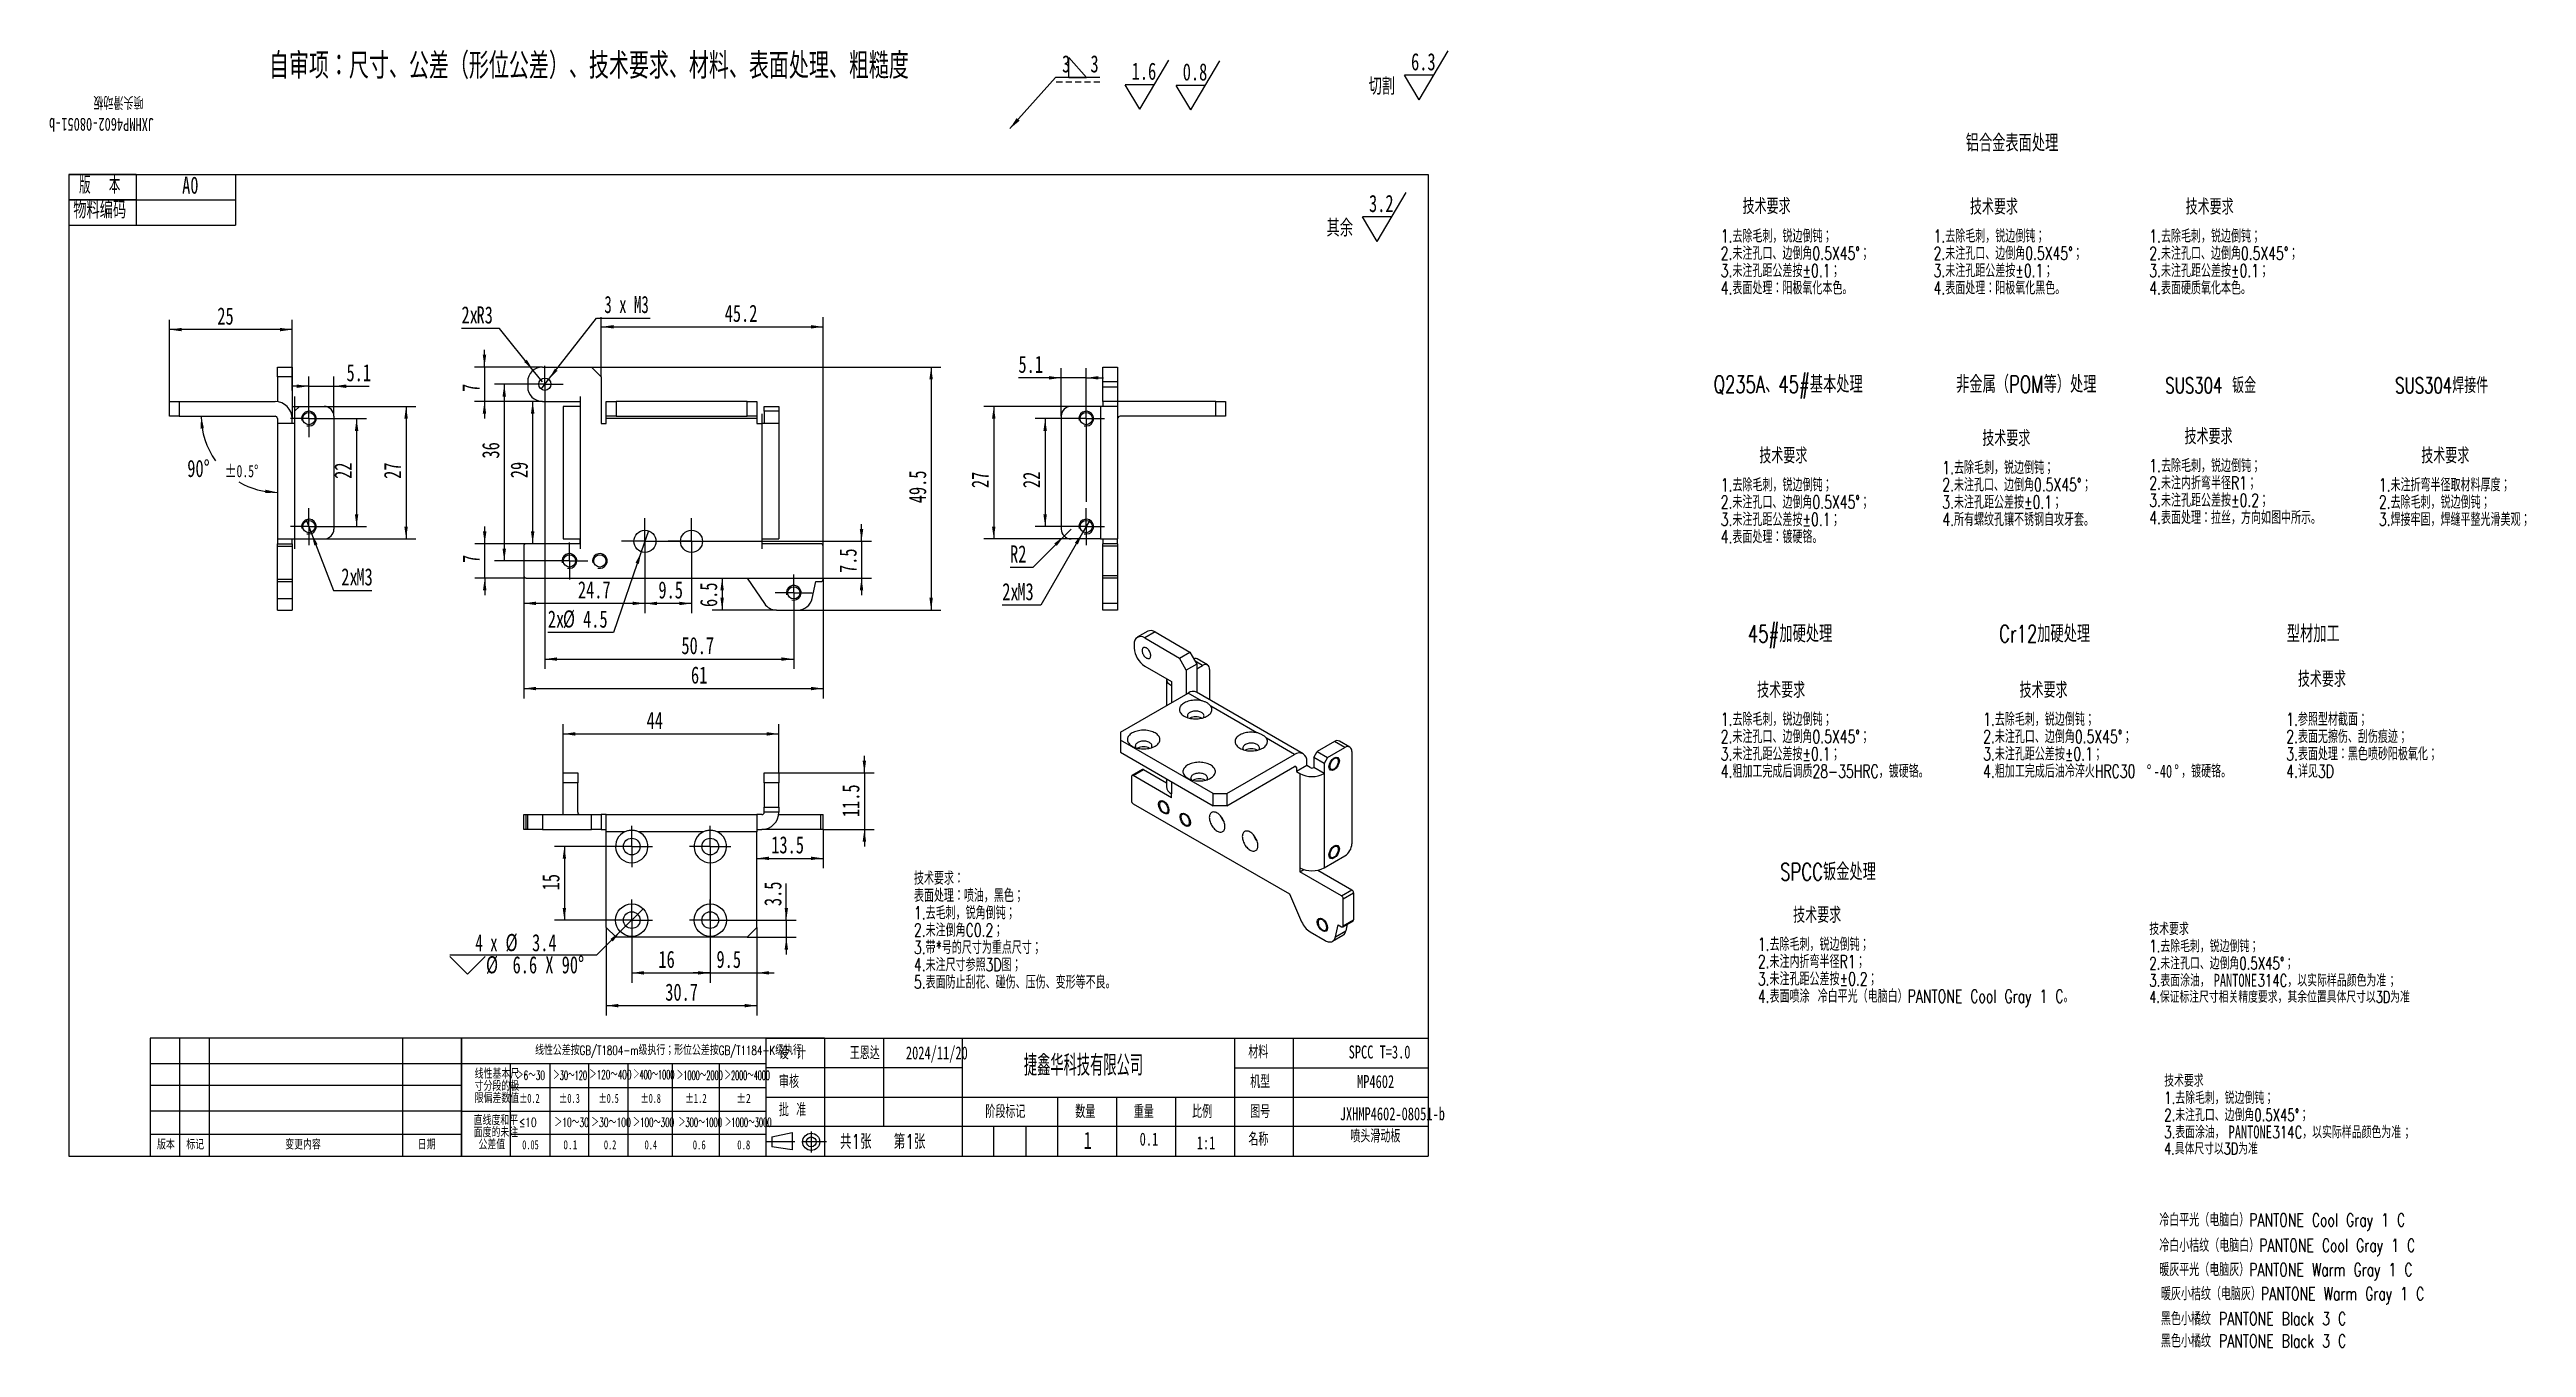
# Model space of a CAD drawing. Extents: x 10 to 515, y -34 to 231.
import ezdxf

# ---------------------------------------------------------------- set-up
doc = ezdxf.new("R2010")
doc.units = 0
for name, pattern in [('SLD-CENTER', [19.05, 15.24, -1.27, 1.27, -1.27]), ('SLD-DASHED', [1.905, 1.27, -0.635]), ('SLD-SOLID', [0])]:
    doc.linetypes.add(name, pattern=pattern)
doc.layers.get('0').update_dxf_attribs({"linetype": 'CONTINUOUS'})
doc.layers.add('FORMAT', color=7, linetype='SLD-SOLID')
doc.layers.add('轮廓实线层', color=7, linetype='SLD-SOLID')
doc.styles.add('SLDTEXTSTYLE0', font='TXT', dxfattribs={"width": 0.7, "bigfont": 'bigfont'})
doc.styles.add('SLDTEXTSTYLE1', font='TXT', dxfattribs={"width": 0.7})
doc.styles.add('SLDTEXTSTYLE10', font='TXT', dxfattribs={"width": 0.569954, "bigfont": 'bigfont'})
doc.styles.add('SLDTEXTSTYLE11', font='TXT', dxfattribs={"width": 0.542825, "bigfont": 'bigfont'})
doc.styles.add('SLDTEXTSTYLE12', font='TXT', dxfattribs={"width": 0.607411, "bigfont": 'bigfont'})
doc.styles.add('SLDTEXTSTYLE13', font='TXT', dxfattribs={"width": 0.494457, "bigfont": 'bigfont'})
doc.styles.add('SLDTEXTSTYLE14', font='TXT', dxfattribs={"width": 0.523419, "bigfont": 'bigfont'})
doc.styles.add('SLDTEXTSTYLE15', font='TXT', dxfattribs={"width": 0.677411})
doc.styles.add('SLDTEXTSTYLE16', font='TXT', dxfattribs={"width": 0.616681})
doc.styles.add('SLDTEXTSTYLE17', font='TXT', dxfattribs={"width": 0.592279})
doc.styles.add('SLDTEXTSTYLE18', font='TXT', dxfattribs={"width": 0.633851})
doc.styles.add('SLDTEXTSTYLE19', font='TXT', dxfattribs={"width": 0.751649})
doc.styles.add('SLDTEXTSTYLE2', font='TXT', dxfattribs={"width": 0.579353, "bigfont": 'bigfont'})
doc.styles.add('SLDTEXTSTYLE20', font='TXT', dxfattribs={"width": 0.672854})
doc.styles.add('SLDTEXTSTYLE21', font='TXT', dxfattribs={"width": 0.604873})
doc.styles.add('SLDTEXTSTYLE22', font='TXT', dxfattribs={"width": 0.692137})
doc.styles.add('SLDTEXTSTYLE23', font='TXT', dxfattribs={"width": 0.516181, "bigfont": 'bigfont'})
doc.styles.add('SLDTEXTSTYLE24', font='TXT', dxfattribs={"width": 0.786906})
doc.styles.add('SLDTEXTSTYLE25', font='TXT', dxfattribs={"width": 0.513075, "bigfont": 'bigfont'})
doc.styles.add('SLDTEXTSTYLE26', font='TXT', dxfattribs={"width": 0.6, "bigfont": 'bigfont'})
doc.styles.add('SLDTEXTSTYLE27', font='TXT', dxfattribs={"width": 0.633333})
doc.styles.add('SLDTEXTSTYLE3', font='TXT', dxfattribs={"width": 0.633333, "bigfont": 'bigfont'})
doc.styles.add('SLDTEXTSTYLE4', font='TXT', dxfattribs={"width": 0.589499, "bigfont": 'bigfont'})
doc.styles.add('SLDTEXTSTYLE5', font='TXT', dxfattribs={"width": 0.526455, "bigfont": 'bigfont'})
doc.styles.add('SLDTEXTSTYLE6', font='TXT', dxfattribs={"width": 0.583287, "bigfont": 'bigfont'})
doc.styles.add('SLDTEXTSTYLE7', font='TXT', dxfattribs={"width": 0.632085})
doc.styles.add('SLDTEXTSTYLE8', font='TXT', dxfattribs={"width": 0.735068, "bigfont": 'bigfont'})
doc.styles.add('SLDTEXTSTYLE9', font='TXT', dxfattribs={"width": 0.615255, "bigfont": 'bigfont'})
doc.dimstyles.new('SLDDIMSTYLE0', dxfattribs={"dimtxt": 0.18, "dimasz": 2.5, "dimexe": 0, "dimexo": 0.0625, "dimgap": 0, "dimtad": 0, "dimtih": 1, "dimtoh": 1, "dimdec": 0, "dimrnd": 1e-09, "dimzin": 0, "dimtxsty": 'STANDARD', "dimsah": 1, "dimcen": 0.09, "dimazin": 3, "dimtfac": 2.5, "dimtdec": 0, "dimtofl": 0, "dimtmove": 0, "dimatfit": 3, "dimtolj": 1, "dimtzin": 0})
doc.dimstyles.new('SLDDIMSTYLE1', dxfattribs={"dimtxt": 3.5, "dimasz": 2.5, "dimexe": 0, "dimexo": 0.0625, "dimgap": 0.875, "dimtad": 2, "dimrnd": 1e-09, "dimzin": 12, "dimtxsty": 'SLDTEXTSTYLE1', "dimsah": 1, "dimcen": 0.09, "dimazin": 3, "dimtfac": 1, "dimtofl": 0, "dimtmove": 0, "dimatfit": 3, "dimtolj": 1, "dimtzin": 12})
doc.dimstyles.new('SLDDIMSTYLE10', dxfattribs={"dimtxt": 3.5, "dimasz": 2.5, "dimexe": 0, "dimexo": 0.0625, "dimgap": 0.875, "dimtad": 0, "dimtih": 1, "dimtoh": 1, "dimdec": 1, "dimrnd": 1e-09, "dimzin": 12, "dimtxsty": 'SLDTEXTSTYLE1', "dimblk1": 'NONE', "dimsah": 1, "dimcen": 0, "dimazin": 3, "dimtfac": 1, "dimtmove": 0, "dimatfit": 3, "dimtolj": 1, "dimtzin": 12})
doc.dimstyles.new('SLDDIMSTYLE2', dxfattribs={"dimtxt": 3.5, "dimasz": 2.5, "dimexe": 0, "dimexo": 0.0625, "dimgap": 0.875, "dimtad": 2, "dimrnd": 1e-09, "dimzin": 12, "dimtxsty": 'SLDTEXTSTYLE1', "dimsah": 1, "dimcen": 0.09, "dimazin": 3, "dimtfac": 1, "dimtmove": 0, "dimatfit": 3, "dimtolj": 1, "dimtzin": 12})
doc.dimstyles.new('SLDDIMSTYLE3', dxfattribs={"dimtxt": 3.5, "dimasz": 2.5, "dimexe": 0, "dimexo": 0.0625, "dimgap": 0.875, "dimtad": 2, "dimdec": 1, "dimrnd": 1e-09, "dimzin": 12, "dimtxsty": 'SLDTEXTSTYLE1', "dimsah": 1, "dimcen": 0.09, "dimazin": 3, "dimtfac": 1, "dimtofl": 0, "dimtmove": 0, "dimatfit": 3, "dimtolj": 1, "dimtzin": 12})
doc.dimstyles.new('SLDDIMSTYLE4', dxfattribs={"dimtxt": 3.5, "dimasz": 2.5, "dimexe": 0, "dimexo": 0.0625, "dimgap": 0.875, "dimtad": 0, "dimtih": 1, "dimtoh": 1, "dimdec": 6, "dimrnd": 1e-09, "dimzin": 12, "dimtxsty": 'SLDTEXTSTYLE1', "dimblk1": 'NONE', "dimsah": 1, "dimcen": 0, "dimazin": 3, "dimtfac": 1, "dimtmove": 0, "dimatfit": 3, "dimtolj": 1, "dimtzin": 12})
doc.dimstyles.new('SLDDIMSTYLE5', dxfattribs={"dimtxt": 3.5, "dimasz": 2.5, "dimexe": 0, "dimexo": 0.0625, "dimgap": 0.875, "dimtad": 0, "dimtih": 1, "dimtoh": 1, "dimrnd": 1e-09, "dimzin": 12, "dimtxsty": 'SLDTEXTSTYLE1', "dimblk1": 'NONE', "dimsah": 1, "dimcen": 0, "dimazin": 3, "dimtfac": 1, "dimtmove": 0, "dimatfit": 3, "dimtolj": 1, "dimtzin": 12})
doc.dimstyles.new('SLDDIMSTYLE6', dxfattribs={"dimtxt": 3.5, "dimasz": 2.5, "dimexe": 0, "dimexo": 0.0625, "dimgap": 0.875, "dimtad": 0, "dimtih": 1, "dimtoh": 1, "dimrnd": 1e-09, "dimzin": 12, "dimtxsty": 'SLDTEXTSTYLE1', "dimsah": 1, "dimcen": 0, "dimazin": 3, "dimtfac": 1, "dimtofl": 0, "dimtmove": 0, "dimatfit": 3, "dimtolj": 1, "dimtzin": 12})
doc.dimstyles.new('SLDDIMSTYLE7', dxfattribs={"dimtxt": 3.5, "dimasz": 2.5, "dimexe": 0, "dimexo": 0.0625, "dimgap": 0.875, "dimtad": 0, "dimtih": 1, "dimtoh": 1, "dimrnd": 1e-09, "dimzin": 12, "dimtxsty": 'SLDTEXTSTYLE1', "dimblk1": 'NONE', "dimsah": 1, "dimcen": 0, "dimazin": 3, "dimtfac": 1, "dimtmove": 0, "dimatfit": 3, "dimtolj": 1, "dimtzin": 12})
doc.dimstyles.new('SLDDIMSTYLE8', dxfattribs={"dimtxt": 3.5, "dimasz": 2.5, "dimexe": 0, "dimexo": 0.0625, "dimgap": 0.875, "dimtad": 0, "dimtih": 1, "dimtoh": 1, "dimrnd": 1e-09, "dimzin": 12, "dimtxsty": 'SLDTEXTSTYLE1', "dimsah": 1, "dimcen": 0, "dimazin": 3, "dimtfac": 1, "dimtofl": 0, "dimtmove": 0, "dimatfit": 3, "dimtolj": 1, "dimtzin": 12})
doc.dimstyles.new('SLDDIMSTYLE9', dxfattribs={"dimtxt": 3.5, "dimasz": 2.5, "dimexe": 0, "dimexo": 0.0625, "dimgap": 0.875, "dimtad": 0, "dimtih": 1, "dimtoh": 1, "dimdec": 4, "dimzin": 12, "dimtxsty": 'SLDTEXTSTYLE1', "dimsah": 1, "dimcen": 0.09, "dimazin": 3, "dimtol": 1, "dimtp": 0.5, "dimtm": 0.5, "dimtfac": 1, "dimtdec": 1, "dimtofl": 0, "dimtmove": 0, "dimatfit": 3, "dimtolj": 1})

msp = doc.modelspace()

# ---------------------------------------------------------------- texts
at = {"layer": 'FORMAT'}
for s, insert, char_height, attachment_point, style in [('自审项：尺寸、公差（形位公差）、技术要求、材料、表面处理、粗糙度', (120.1700973, 230.256535), 5.291666667, 2, 'SLDTEXTSTYLE0'), ('铝合金表面处理', (400.671496, 213.627274), 3.5, 1, 'SLDTEXTSTYLE0'), ('版  本', (16.3148449, 205.0298521), 3.5, 1, 'SLDTEXTSTYLE26'), ('A0', (38.9599981, 205.0298521), 3.5, 2, 'SLDTEXTSTYLE1'), ('物料编码', (15.1178318, 199.9772987), 3.5, 1, 'SLDTEXTSTYLE0'), ('Q235A、45#基本处理', (349.3171641, 164.4568915), 3.5, 1, 'SLDTEXTSTYLE0'), ('非金属（POM等）处理', (398.7221894, 164.4568915), 3.5, 1, 'SLDTEXTSTYLE0'), ('SUS304 钣金', (441.3409758, 164.0644723), 3.175, 1, 'SLDTEXTSTYLE0'), ('SUS304焊接件', (488.1716075, 164.0644723), 3.175, 1, 'SLDTEXTSTYLE0'), ('45#加硬处理', (356.3085826, 113.622175), 3.5, 1, 'SLDTEXTSTYLE0'), ('Cr12加硬处理', (407.4827229, 113.622175), 3.5, 1, 'SLDTEXTSTYLE0'), ('型材加工', (466.0942616, 113.622175), 3.5, 1, 'SLDTEXTSTYLE0'), ('SPCC钣金处理', (362.8854879, 65.1154743), 3.5, 1, 'SLDTEXTSTYLE0'), ('线性公差按GB/T1804-m级执行；形位公差按GB/T1184-K级执行', (136.383077, 27.9233948), 1.852083333, 2, 'SLDTEXTSTYLE0'), ('设 计', (158.8930257, 27.7982046), 2.64583333, 1, 'SLDTEXTSTYLE3'), ('王恩达', (176.3760449, 27.7982046), 2.64583333, 2, 'SLDTEXTSTYLE0'), ('2024/11/20', (191.0541866, 27.7982046), 2.64583333, 2, 'SLDTEXTSTYLE1'), ('捷鑫华科技有限公司', (208.7875155, 26.0648544), 4.23333333, 1, 'SLDTEXTSTYLE2'), ('材料', (254.5004448, 27.9810184), 2.64583333, 1, 'SLDTEXTSTYLE0'), ('SPCC T=3.0', (281.2546232, 27.9810184), 2.64583333, 2, 'SLDTEXTSTYLE1'), ('＞6～30', (105.3457135, 22.818428), 1.85208333, 1, 'SLDTEXTSTYLE4'), ('＞30～120', (112.8687093, 22.818428), 1.85208333, 1, 'SLDTEXTSTYLE5'), ('＞120～400', (120.24049, 22.9790354), 1.85208333, 1, 'SLDTEXTSTYLE6'), ('＞400～1000', (129.2080373, 22.9790354), 1.85208333, 1, 'SLDTEXTSTYLE13'), ('＞1000～2000', (138.0608809, 22.818428), 1.85208333, 1, 'SLDTEXTSTYLE14'), ('＞2000～4000', (147.8019439, 22.818428), 1.85208333, 1, 'SLDTEXTSTYLE23'), ('审核', (158.8954755, 21.9570748), 2.64583333, 1, 'SLDTEXTSTYLE0'), ('机型', (254.9053539, 21.9570748), 2.64583333, 1, 'SLDTEXTSTYLE0'), ('MP4602', (280.4481385, 21.9570748), 2.64583333, 2, 'SLDTEXTSTYLE1'), ('±0.2', (105.9442107, 18.1427057), 1.85208333, 1, 'SLDTEXTSTYLE7'), ('±0.3', (114.0605591, 18.1427057), 1.85208333, 1, 'SLDTEXTSTYLE15'), ('±0.5', (122.1661915, 18.1427057), 1.85208333, 1, 'SLDTEXTSTYLE16'), ('±0.8', (130.7171427, 18.1427057), 1.85208333, 1, 'SLDTEXTSTYLE17'), ('±1.2', (139.7997812, 18.1427057), 1.85208333, 1, 'SLDTEXTSTYLE22'), ('±2', (150.1753541, 18.1427057), 1.85208333, 1, 'SLDTEXTSTYLE24'), ('批 准', (158.8954755, 16.2213884), 2.64583333, 1, 'SLDTEXTSTYLE3'), ('阶段标记', (200.9403948, 15.8516456), 2.64583333, 1, 'SLDTEXTSTYLE0'), ('数量', (219.2614749, 15.8516456), 2.64583333, 1, 'SLDTEXTSTYLE0'), ('重量', (231.1731646, 15.8516456), 2.64583333, 1, 'SLDTEXTSTYLE0'), ('比例', (243.0583908, 15.8516456), 2.64583333, 1, 'SLDTEXTSTYLE0'), ('图号', (254.9053539, 15.8516456), 2.64583333, 1, 'SLDTEXTSTYLE0'), ('≤10', (105.8993732, 13.2336074), 1.85208333, 1, 'SLDTEXTSTYLE8'), ('＞10～30', (113.1568111, 13.2336074), 1.85208333, 1, 'SLDTEXTSTYLE12'), ('＞30～100', (120.6328077, 13.2336074), 1.85208333, 1, 'SLDTEXTSTYLE9'), ('＞100～300', (129.1343789, 13.2336074), 1.85208333, 1, 'SLDTEXTSTYLE10'), ('＞300～1000', (138.4252815, 13.2336074), 1.85208333, 1, 'SLDTEXTSTYLE11'), ('＞1000～3000', (147.8431005, 13.2336074), 1.85208333, 1, 'SLDTEXTSTYLE25'), ('共1张', (171.3370304, 9.8974457), 3, 1, 'SLDTEXTSTYLE0'), ('第1张', (182.2886166, 9.8974457), 3, 1, 'SLDTEXTSTYLE0'), ('1', (220.957964, 10.4197573), 3.5, 1, 'SLDTEXTSTYLE1'), ('0.1', (234.2685447, 10.2315951), 2.64583333, 2, 'SLDTEXTSTYLE1'), ('名称', (254.5224359, 10.2315951), 2.64583333, 1, 'SLDTEXTSTYLE0'), ('版本', (32.1708972, 8.6674372), 1.85208333, 1, 'SLDTEXTSTYLE0'), ('标记', (38.1463026, 8.6674372), 1.85208333, 1, 'SLDTEXTSTYLE0'), ('变更内容', (58.295092, 8.6674372), 1.85208333, 1, 'SLDTEXTSTYLE0'), ('日期', (85.2974817, 8.6674372), 1.85208333, 1, 'SLDTEXTSTYLE0'), ('0.05', (106.58533, 8.6792469), 1.85208333, 1, 'SLDTEXTSTYLE18'), ('0.1', (114.9608721, 8.6792469), 1.85208333, 1, 'SLDTEXTSTYLE19'), ('0.2', (123.2298769, 8.6792469), 1.85208333, 1, 'SLDTEXTSTYLE21'), ('0.4', (131.5166488, 8.6674372), 1.85208333, 1, 'SLDTEXTSTYLE20'), ('0.6', (141.3219343, 8.6674372), 1.85208333, 1, 'SLDTEXTSTYLE1'), ('0.8', (150.3931919, 8.6674372), 1.85208333, 1, 'SLDTEXTSTYLE1'), ('1:1', (245.898339, 9.4833778), 2.64583333, 2, 'SLDTEXTSTYLE1'), ('冷白平光（电脑白）PANTONE Cool Gray 1 C', (440.1053541, -6.2331246), 2.645833333, 1, 'SLDTEXTSTYLE0'), ('冷白小桔纹（电脑白）PANTONE Cool Gray 1 C', (440.1053541, -11.4365076), 2.645833333, 1, 'SLDTEXTSTYLE0'), ('暖灰平光（电脑灰）PANTONE Warm Gray 1 C', (440.1053541, -16.3670088), 2.645833333, 1, 'SLDTEXTSTYLE0'), ('暖灰小桔纹（电脑灰）PANTONE Warm Gray 1 C', (440.4502899, -21.2819828), 2.645833333, 1, 'SLDTEXTSTYLE0'), ('黑色小橘纹 PANTONE Black 3 C', (440.4502899, -26.3599406), 2.645833333, 1, 'SLDTEXTSTYLE0'), ('黑色小橘纹 PANTONE Black 3 C', (440.4502899, -30.8860413), 2.645833333, 1, 'SLDTEXTSTYLE0')]:
    msp.add_mtext(s, dxfattribs=dict(at, insert=insert, char_height=char_height, attachment_point=attachment_point, style=style))

# ---------------------------------------------------------------- blocks, each defined once
blk = doc.blocks.new('SW_NOTE_0')
at = {"layer": 'FORMAT', "color": 0, "attachment_point": 1}
for s, insert, char_height, style in [('技术要求', (0, 3.22), 2.5, 'SLDTEXTSTYLE0'), ('2.未注孔口、边倒角0.5X45°；', (0, -3.78), 2.5, 'SLDTEXTSTYLE0'), ('1.去除毛刺，锐边倒钝；', (0, -0.28), 2.5, 'SLDTEXTSTYLE0'), ('3.表面涂油，', (0, -7.28), 2.5, 'SLDTEXTSTYLE0'), ('PANTONE', (13.12, -7.17), 2.646, 'SLDTEXTSTYLE1'), ('314C，以实际样品颜色为准', (22.06, -7.28), 2.5, 'SLDTEXTSTYLE0'), ('；', (48.46, -7.44), 2.38, 'SLDTEXTSTYLE0'), ('4.保证标注尺寸相关精度要求，其余位置具体尺寸以3D为准', (0, -10.69), 2.3813, 'SLDTEXTSTYLE0')]:
    blk.add_mtext(s, dxfattribs=dict(at, insert=insert, char_height=char_height, style=style))
blk = doc.blocks.new('SW_NOTE_0_1')
at = {"layer": 'FORMAT', "color": 0, "attachment_point": 1}
for s, insert, char_height, style in [('技术要求', (0, 3.22), 2.5, 'SLDTEXTSTYLE0'), ('2.未注孔口、边倒角0.5X45°；', (0, -3.78), 2.5, 'SLDTEXTSTYLE0'), ('1.去除毛刺，锐边倒钝；', (0, -0.28), 2.5, 'SLDTEXTSTYLE0'), ('3.表面涂油，', (0, -7.28), 2.5, 'SLDTEXTSTYLE0'), ('PANTONE', (13.12, -7.17), 2.646, 'SLDTEXTSTYLE1'), ('314C，以实际样品颜色为准', (22.06, -7.28), 2.5, 'SLDTEXTSTYLE0'), ('；', (48.46, -7.44), 2.38, 'SLDTEXTSTYLE0'), ('4.具体尺寸以3D为准', (0, -10.69), 2.3813, 'SLDTEXTSTYLE0')]:
    blk.add_mtext(s, dxfattribs=dict(at, insert=insert, char_height=char_height, style=style))
blk = doc.blocks.new('SW_NOTE_0_2')
at = {"layer": 'FORMAT', "color": 0, "attachment_point": 1, "style": 'SLDTEXTSTYLE0'}
for s, insert, char_height in [('技术要求', (5.95, 4.09), 3.175), ('1.去除毛刺，锐边倒钝；', (-1.23, -2.12), 2.6458), ('2.未注内折弯半径R1；', (-1.23, -5.64), 2.6458), ('3.未注孔距公差按±0.2；', (-1.23, -9.17), 2.6458), ('4.表面处理：拉丝，方向如图中所示。', (-1.23, -12.7), 2.6458)]:
    blk.add_mtext(s, dxfattribs=dict(at, insert=insert, char_height=char_height))
blk = doc.blocks.new('SW_NOTE_0_3')
at = {"layer": 'FORMAT', "color": 0, "attachment_point": 1, "style": 'SLDTEXTSTYLE0'}
for s, insert, char_height in [('表面处理：喷油，黑色；', (0, -0.12), 2.6458), ('技术要求：', (0, 3.41), 2.646), ('1.去毛刺，锐角倒钝；', (0, -3.64), 2.6458), ('2.未注倒角C0.2；', (0, -7.17), 2.6458), ('3.带*号的尺寸为重点尺寸；', (0, -10.7), 2.6458), ('4.未注尺寸参照3D图；', (0, -14.23), 2.6458), ('5.表面防止刮花、碰伤、压伤、变形等不良。', (0, -17.76), 2.6458)]:
    blk.add_mtext(s, dxfattribs=dict(at, insert=insert, char_height=char_height))
blk = doc.blocks.new('SW_NOTE_0_4')
at = {"layer": 'FORMAT', "color": 0, "attachment_point": 1, "style": 'SLDTEXTSTYLE0'}
for s, insert, char_height in [('技术要求', (0, 4.09), 3.175), ('1.去除毛刺，锐边倒钝；', (-7.41, -2.12), 2.6458), ('2.未注孔口、边倒角0.5X45°；', (-7.41, -5.64), 2.6458), ('3.未注孔距公差按±0.1；', (-7.41, -9.17), 2.6458), ('4.表面处理：阳极氧化黑色。', (-7.41, -12.7), 2.6458)]:
    blk.add_mtext(s, dxfattribs=dict(at, insert=insert, char_height=char_height))
blk = doc.blocks.new('SW_NOTE_0_5')
at = {"layer": 'FORMAT', "color": 0, "attachment_point": 1, "style": 'SLDTEXTSTYLE0'}
for s, insert, char_height in [('技术要求', (0, 4.09), 3.175), ('1.去除毛刺，锐边倒钝；', (-4.45, -2.22), 2.6458), ('2.未注孔口、边倒角0.5X45°；', (-4.45, -5.74), 2.6458), ('3.未注孔距公差按±0.1；', (-4.45, -9.27), 2.6458), ('4.表面处理：阳极氧化本色。', (-4.45, -12.8), 2.6458)]:
    blk.add_mtext(s, dxfattribs=dict(at, insert=insert, char_height=char_height))
blk = doc.blocks.new('SW_NOTE_0_6')
at = {"layer": 'FORMAT', "color": 0, "attachment_point": 1, "style": 'SLDTEXTSTYLE0'}
for s, insert, char_height in [('技术要求', (2.38, 4.09), 3.175), ('1.参照型材截面；', (0, -4.35), 2.646), ('2.表面无擦伤、刮伤痕迹；', (0, -7.88), 2.6458), ('3.表面处理：黑色喷砂阳极氧化；', (0, -11.41), 2.6458), ('4.详见3D', (0, -14.93), 2.646)]:
    blk.add_mtext(s, dxfattribs=dict(at, insert=insert, char_height=char_height))
blk = doc.blocks.new('SW_NOTE_0_7')
at = {"layer": 'FORMAT', "color": 0, "attachment_point": 1, "style": 'SLDTEXTSTYLE0'}
for s, insert, char_height in [('技术要求', (1.19, 4.09), 3.175), ('1.去除毛刺，锐边倒钝；', (-6.67, -2.12), 2.6458), ('2.未注孔口、边倒角0.5X45°；', (-6.67, -5.64), 2.6458), ('3.未注孔距公差按±0.1；', (-6.67, -9.17), 2.6458), ('4.表面处理：镀硬铬。', (-6.67, -12.7), 2.6458)]:
    blk.add_mtext(s, dxfattribs=dict(at, insert=insert, char_height=char_height))
blk = doc.blocks.new('SW_NOTE_0_8')
at = {"layer": 'FORMAT', "color": 0, "attachment_point": 1, "style": 'SLDTEXTSTYLE0'}
for s, insert, char_height in [('技术要求', (5.95, 4.09), 3.175), ('1.去除毛刺，锐边倒钝；', (-1.23, -2.12), 2.6458), ('2.未注内折弯半径R1；', (-1.23, -5.64), 2.6458), ('3.未注孔距公差按±0.2；', (-1.23, -9.17), 2.6458), ('4.表面喷涂 冷白平光（电脑白）PANTONE Cool Gray 1 C。', (-1.23, -12.7), 2.6458)]:
    blk.add_mtext(s, dxfattribs=dict(at, insert=insert, char_height=char_height))
blk = doc.blocks.new('SW_NOTE_0_9')
at = {"layer": 'FORMAT', "color": 0, "attachment_point": 1, "style": 'SLDTEXTSTYLE0'}
for s, insert, char_height in [('技术要求', (0, 4.09), 3.175), ('1.去除毛刺，锐边倒钝；', (-8.15, -2.12), 2.6458), ('2.未注孔口、边倒角0.5X45°；', (-8.15, -5.64), 2.6458), ('3.未注孔距公差按±0.1；', (-8.15, -9.17), 2.6458), ('4.所有螺纹孔镶不锈钢自攻牙套。', (-8.15, -12.7), 2.6458)]:
    blk.add_mtext(s, dxfattribs=dict(at, insert=insert, char_height=char_height))
blk = doc.blocks.new('SW_NOTE_0_10')
at = {"layer": 'FORMAT', "color": 0, "attachment_point": 1, "style": 'SLDTEXTSTYLE0'}
for s, insert, char_height in [('技术要求', (0, 4.09), 3.175), ('1.去除毛刺，锐边倒钝；', (-7.41, -2.12), 2.6458), ('2.未注孔口、边倒角0.5X45°；', (-7.41, -5.64), 2.6458), ('3.未注孔距公差按±0.1；', (-7.41, -9.17), 2.6458), ('4.表面硬质氧化本色。', (-7.41, -12.7), 2.6458)]:
    blk.add_mtext(s, dxfattribs=dict(at, insert=insert, char_height=char_height))
blk = doc.blocks.new('SW_NOTE_0_11')
at = {"layer": 'FORMAT', "color": 0, "attachment_point": 1, "style": 'SLDTEXTSTYLE0'}
for s, insert, char_height in [('技术要求', (0, 4.09), 3.175), ('1.未注折弯半径取材料厚度；', (-8.64, -2.12), 2.6458), ('2.去除毛刺，锐边倒钝；', (-8.64, -5.64), 2.6458), ('3.焊接牢固，焊缝平整光滑美观；', (-8.64, -9.17), 2.6458)]:
    blk.add_mtext(s, dxfattribs=dict(at, insert=insert, char_height=char_height))
blk = doc.blocks.new('SW_NOTE_0_12')
at = {"layer": 'FORMAT', "color": 0, "attachment_point": 1}
for s, insert, char_height, style in [('技术要求', (0, 4.09), 3.175, 'SLDTEXTSTYLE0'), ('1.去除毛刺，锐边倒钝；', (-7.41, -2.12), 2.6458, 'SLDTEXTSTYLE0'), ('2.未注孔口、边倒角0.5X45°；', (-7.41, -5.64), 2.6458, 'SLDTEXTSTYLE0'), ('3.未注孔距公差按±0.1；', (-7.41, -9.17), 2.6458, 'SLDTEXTSTYLE0'), ('4.粗加工完成后油冷淬火HRC30', (-7.41, -12.7), 2.6458, 'SLDTEXTSTYLE0'), ('%%d', (25.92, -12.7), 2.646, 'SLDTEXTSTYLE1'), ('-40', (27.32, -12.7), 2.646, 'SLDTEXTSTYLE1'), ('%%d', (31.53, -12.7), 2.646, 'SLDTEXTSTYLE1'), ('，镀硬铬。', (32.92, -12.7), 2.646, 'SLDTEXTSTYLE0')]:
    blk.add_mtext(s, dxfattribs=dict(at, insert=insert, char_height=char_height, style=style))
blk = doc.blocks.new('SW_NOTE_0_13')
at = {"layer": 'FORMAT', "color": 0, "attachment_point": 1, "style": 'SLDTEXTSTYLE0'}
for s, insert, char_height in [('技术要求', (0, 4.09), 3.175), ('1.去除毛刺，锐边倒钝；', (-7.41, -2.12), 2.6458), ('2.未注孔口、边倒角0.5X45°；', (-7.41, -5.64), 2.6458), ('3.未注孔距公差按±0.1；', (-7.41, -9.17), 2.6458), ('4.粗加工完成后调质28-35HRC，镀硬铬。', (-7.41, -12.7), 2.6458)]:
    blk.add_mtext(s, dxfattribs=dict(at, insert=insert, char_height=char_height))
blk = doc.blocks.new('SW_NOTE_0_14')
at = {"layer": 'FORMAT', "color": 0, "char_height": 1.852, "attachment_point": 2, "style": 'SLDTEXTSTYLE0'}
for s, insert in [('线性基本尺', (6.37, 2.39)), ('寸分段的极', (6.37, -0.08)), ('限偏差数值', (6.37, -2.55))]:
    blk.add_mtext(s, dxfattribs=dict(at, insert=insert))
blk = doc.blocks.new('SW_NOTE_0_15')
at = {"layer": 'FORMAT', "color": 0, "char_height": 1.852, "attachment_point": 2, "style": 'SLDTEXTSTYLE0'}
for s, insert in [('面度的未注', (6.37, -0.08)), ('直线度和平', (6.37, 2.39)), ('公差值', (5.55, -2.55))]:
    blk.add_mtext(s, dxfattribs=dict(at, insert=insert))
blk = doc.blocks.new('SW_NOTE_0_16')
at = {"layer": 'FORMAT', "color": 0, "attachment_point": 2}
for s, insert, char_height, style in [('JXHMP4602-08051-b', (17.12, 3.41), 2.6458, 'SLDTEXTSTYLE1'), ('喷头滑动板', (13.66, -1.12), 2.646, 'SLDTEXTSTYLE0')]:
    blk.add_mtext(s, dxfattribs=dict(at, insert=insert, char_height=char_height, style=style))
blk = doc.blocks.new('SW_NOTE_0_17')
at = {"layer": 'FORMAT', "color": 0, "attachment_point": 2, "rotation": 180}
for s, insert, char_height, style in [('喷头滑动板', (-13.66, 1.12), 2.646, 'SLDTEXTSTYLE0'), ('JXHMP4602-08051-b', (-17.12, -3.41), 2.6458, 'SLDTEXTSTYLE1')]:
    blk.add_mtext(s, dxfattribs=dict(at, insert=insert, char_height=char_height, style=style))
blk = doc.blocks.new('SW_SFSYMBOL_0')
at = {"layer": 'FORMAT', "color": 0}
for p, q in [((1.64, -5), (7.54, 5)), ((1.64, -5), (-1.31, 0)), ((4.59, 0), (-1.31, 0))]:
    blk.add_line(p, q, dxfattribs=at)
at = {"layer": 'FORMAT', "color": 0, "char_height": 3.5, "attachment_point": 1}
for s, insert, style in [('3.2', (0, 4.51), 'SLDTEXTSTYLE1'), ('其余', (-8.65, -0.49), 'SLDTEXTSTYLE0')]:
    blk.add_mtext(s, dxfattribs=dict(at, insert=insert, style=style))
blk = doc.blocks.new('SW_SFSYMBOL_1')
at = {"layer": 'FORMAT', "color": 0}
for p, q in [((1.64, -5), (7.54, 5)), ((1.64, -5), (-1.31, 0)), ((4.59, 0), (-1.31, 0))]:
    blk.add_line(p, q, dxfattribs=at)
at = {"layer": 'FORMAT', "color": 0, "char_height": 3.5, "attachment_point": 1}
for s, insert, style in [('6.3', (0, 4.51), 'SLDTEXTSTYLE1'), ('切割', (-8.65, -0.49), 'SLDTEXTSTYLE0')]:
    blk.add_mtext(s, dxfattribs=dict(at, insert=insert, style=style))
blk = doc.blocks.new('SW_SFSYMBOL_2')
at = {"layer": 'FORMAT', "color": 0}
for p, q in [((1.64, -5), (7.54, 5)), ((1.64, -5), (-1.31, 0)), ((4.59, 0), (-1.31, 0))]:
    blk.add_line(p, q, dxfattribs=at)
at = {"layer": 'FORMAT', "color": 0, "insert": (0, 4.51), "char_height": 3.5, "attachment_point": 1, "style": 'SLDTEXTSTYLE1'}
blk.add_mtext('0.8', dxfattribs=at)
blk = doc.blocks.new('SW_SFSYMBOL_3')
at = {"layer": 'FORMAT', "color": 0}
for p, q in [((1.64, -5), (7.54, 5)), ((1.64, -5), (-1.31, 0)), ((4.59, 0), (-1.31, 0))]:
    blk.add_line(p, q, dxfattribs=at)
at = {"layer": 'FORMAT', "color": 0, "insert": (0, 4.51), "char_height": 3.5, "attachment_point": 1, "style": 'SLDTEXTSTYLE1'}
blk.add_mtext('1.6', dxfattribs=at)
blk = doc.blocks.new('SW_SYMBOL_WELD_FILL')
at = {"layer": 'FORMAT', "color": 0}
for p, q in [((100, 0), (100, 900)), ((100, 900), (900, 0)), ((100, 0), (900, 0))]:
    blk.add_line(p, q, dxfattribs=at)
blk = doc.blocks.new('SW_WELDSYMBOL_0')
at = {"layer": 'FORMAT', "color": 0}
blk.add_line((9.04, 0), (0, 0), dxfattribs=at)
at = {"layer": 'FORMAT', "color": 0, "linetype": 'SLD-DASHED'}
blk.add_line((9.04, -1), (0, -1), dxfattribs=at)
at = {"layer": 'FORMAT', "color": 0, "xscale": 0.004511737089201878, "yscale": 0.004511737089201878, "zscale": 0.004511737089201878}
blk.add_blockref('SW_SYMBOL_WELD_FILL', (2.26, 0), dxfattribs=at)
at = {"layer": 'FORMAT', "color": 0, "char_height": 3.5, "attachment_point": 1, "style": 'SLDTEXTSTYLE1'}
for insert in [(1.31, 4.51), (7.1, 4.51)]:
    blk.add_mtext('3', dxfattribs=dict(at, insert=insert))
blk = doc.blocks.new('_D')
at = {"layer": 'FORMAT'}
for p, q in [((106.89, 123.71), (106.89, 98.71)), ((167.89, 123.01), (167.89, 98.71)), ((106.89, 100.71), (167.89, 100.71))]:
    blk.add_line(p, q, dxfattribs=at)
for points in [[(106.89, 100.71), (109.39, 100.36), (109.39, 101.06)], [(167.89, 100.71), (165.39, 101.06), (165.39, 100.36)]]:
    blk.add_solid(points, dxfattribs=at)
at = {"layer": 'FORMAT', "insert": (140.96, 105.22), "char_height": 3.5, "attachment_point": 1, "style": 'SLDTEXTSTYLE1'}
blk.add_mtext('61', dxfattribs=at)
blk = doc.blocks.new('_D_1')
at = {"layer": 'FORMAT'}
for p, q in [((120.69, 166.21), (191.89, 166.21)), ((189.89, 166.21), (189.89, 116.71)), ((162.71, 116.71), (191.89, 116.71))]:
    blk.add_line(p, q, dxfattribs=at)
for points in [[(189.89, 166.21), (189.54, 163.71), (190.24, 163.71)], [(189.89, 116.71), (190.24, 119.21), (189.54, 119.21)]]:
    blk.add_solid(points, dxfattribs=at)
at = {"layer": 'FORMAT', "insert": (185.38, 138.47), "char_height": 3.5, "attachment_point": 1, "rotation": 90, "style": 'SLDTEXTSTYLE1'}
blk.add_mtext('49.5', dxfattribs=at)
blk = doc.blocks.new('_D_2')
at = {"layer": 'FORMAT'}
for p, q in [((147.31, 123.21), (147.31, 116.71)), ((158.39, 116.71), (145.31, 116.71))]:
    blk.add_line(p, q, dxfattribs=at)
for points in [[(147.31, 123.21), (146.96, 120.71), (147.66, 120.71)], [(147.31, 116.71), (147.66, 119.21), (146.96, 119.21)]]:
    blk.add_solid(points, dxfattribs=at)
at = {"layer": 'FORMAT', "insert": (142.8, 117.32), "char_height": 3.5, "attachment_point": 1, "rotation": 90, "style": 'SLDTEXTSTYLE1'}
blk.add_mtext('6.5', dxfattribs=at)
blk = doc.blocks.new('_D_3')
at = {"layer": 'FORMAT'}
for p, q in [((98.94, 130.21), (98.94, 133.71)), ((107.39, 130.21), (96.94, 130.21)), ((98.94, 123.21), (98.94, 130.21)), ((107.39, 123.21), (96.94, 123.21)), ((98.94, 123.21), (98.94, 119.71))]:
    blk.add_line(p, q, dxfattribs=at)
for points in [[(98.94, 130.21), (99.29, 132.71), (98.59, 132.71)], [(98.94, 123.21), (98.59, 120.71), (99.29, 120.71)]]:
    blk.add_solid(points, dxfattribs=at)
at = {"layer": 'FORMAT', "insert": (94.43, 126.28), "char_height": 3.5, "attachment_point": 1, "rotation": 90, "style": 'SLDTEXTSTYLE1'}
blk.add_mtext('7', dxfattribs=at)
blk = doc.blocks.new('_D_4')
at = {"layer": 'FORMAT'}
for p, q in [((110.69, 159.21), (106.71, 159.21)), ((108.71, 130.21), (108.71, 159.21))]:
    blk.add_line(p, q, dxfattribs=at)
for points in [[(108.71, 159.21), (108.36, 156.71), (109.06, 156.71)], [(108.71, 130.21), (109.06, 132.71), (108.36, 132.71)]]:
    blk.add_solid(points, dxfattribs=at)
at = {"layer": 'FORMAT', "insert": (104.2, 143.57), "char_height": 3.5, "attachment_point": 1, "rotation": 90, "style": 'SLDTEXTSTYLE1'}
blk.add_mtext('29', dxfattribs=at)
blk = doc.blocks.new('_D_5')
at = {"layer": 'FORMAT'}
for p, q in [((98.89, 166.21), (98.89, 169.71)), ((110.69, 166.21), (96.89, 166.21)), ((98.89, 166.21), (98.89, 159.21)), ((110.69, 159.21), (96.89, 159.21)), ((98.89, 159.21), (98.89, 155.71))]:
    blk.add_line(p, q, dxfattribs=at)
for points in [[(98.89, 166.21), (99.24, 168.71), (98.54, 168.71)], [(98.89, 159.21), (98.54, 156.71), (99.24, 156.71)]]:
    blk.add_solid(points, dxfattribs=at)
at = {"layer": 'FORMAT', "insert": (94.38, 161.13), "char_height": 3.5, "attachment_point": 1, "rotation": 90, "style": 'SLDTEXTSTYLE1'}
blk.add_mtext('7', dxfattribs=at)
blk = doc.blocks.new('_D_6')
at = {"layer": 'FORMAT'}
for p, q in [((111.19, 158.96), (111.19, 104.71)), ((161.89, 120.21), (161.89, 104.71)), ((111.19, 106.71), (161.89, 106.71))]:
    blk.add_line(p, q, dxfattribs=at)
for points in [[(111.19, 106.71), (113.69, 106.36), (113.69, 107.06)], [(161.89, 106.71), (159.39, 107.06), (159.39, 106.36)]]:
    blk.add_solid(points, dxfattribs=at)
at = {"layer": 'FORMAT', "insert": (139.01, 111.22), "char_height": 3.5, "attachment_point": 1, "style": 'SLDTEXTSTYLE1'}
blk.add_mtext('50.7', dxfattribs=at)
blk = doc.blocks.new('_D_7')
at = {"layer": 'FORMAT'}
for p, q in [((107.44, 162.71), (100.92, 162.71)), ((102.92, 162.71), (102.92, 126.71)), ((116.19, 126.71), (100.92, 126.71))]:
    blk.add_line(p, q, dxfattribs=at)
for points in [[(102.92, 162.71), (102.57, 160.21), (103.27, 160.21)], [(102.92, 126.71), (103.27, 129.21), (102.57, 129.21)]]:
    blk.add_solid(points, dxfattribs=at)
at = {"layer": 'FORMAT', "insert": (98.41, 147.57), "char_height": 3.5, "attachment_point": 1, "rotation": 90, "style": 'SLDTEXTSTYLE1'}
blk.add_mtext('36', dxfattribs=at)
blk = doc.blocks.new('_D_8')
at = {"layer": 'FORMAT'}
for p, q in [((122.69, 164.21), (122.69, 176.41)), ((122.69, 174.41), (167.89, 174.41)), ((167.89, 129.71), (167.89, 176.41))]:
    blk.add_line(p, q, dxfattribs=at)
for points in [[(122.69, 174.41), (125.19, 174.06), (125.19, 174.76)], [(167.89, 174.41), (165.39, 174.76), (165.39, 174.06)]]:
    blk.add_solid(points, dxfattribs=at)
at = {"layer": 'FORMAT', "insert": (147.83, 178.92), "char_height": 3.5, "attachment_point": 1, "style": 'SLDTEXTSTYLE1'}
blk.add_mtext('45.2', dxfattribs=at)
blk = doc.blocks.new('_D_9')
at = {"layer": 'FORMAT'}
for p, q in [((131.57, 125.96), (131.57, 116.05)), ((141.07, 125.96), (141.07, 116.05)), ((141.07, 118.05), (131.57, 118.05))]:
    blk.add_line(p, q, dxfattribs=at)
for points in [[(131.57, 118.05), (134.07, 117.7), (134.07, 118.4)], [(141.07, 118.05), (138.57, 118.4), (138.57, 117.7)]]:
    blk.add_solid(points, dxfattribs=at)
at = {"layer": 'FORMAT', "insert": (134.33, 122.56), "char_height": 3.5, "attachment_point": 1, "style": 'SLDTEXTSTYLE1'}
blk.add_mtext('9.5', dxfattribs=at)
blk = doc.blocks.new('_D_10')
at = {"layer": 'FORMAT'}
for p, q in [((175.71, 130.71), (175.71, 134.21)), ((136.32, 130.71), (177.71, 130.71)), ((175.71, 130.71), (175.71, 123.21)), ((152.39, 123.21), (177.71, 123.21)), ((175.71, 123.21), (175.71, 119.71))]:
    blk.add_line(p, q, dxfattribs=at)
for points in [[(175.71, 130.71), (176.06, 133.21), (175.36, 133.21)], [(175.71, 123.21), (175.36, 120.71), (176.06, 120.71)]]:
    blk.add_solid(points, dxfattribs=at)
at = {"layer": 'FORMAT', "insert": (171.2, 124.25), "char_height": 3.5, "attachment_point": 1, "rotation": 90, "style": 'SLDTEXTSTYLE1'}
blk.add_mtext('7.5', dxfattribs=at)
blk = doc.blocks.new('_D_11')
at = {"layer": 'FORMAT'}
for p, q in [((106.89, 123.71), (106.89, 116.07)), ((131.57, 125.96), (131.57, 116.07)), ((131.57, 118.07), (106.89, 118.07))]:
    blk.add_line(p, q, dxfattribs=at)
for points in [[(106.89, 118.07), (109.39, 117.72), (109.39, 118.42)], [(131.57, 118.07), (129.07, 118.42), (129.07, 117.72)]]:
    blk.add_solid(points, dxfattribs=at)
at = {"layer": 'FORMAT', "insert": (117.93, 122.58), "char_height": 3.5, "attachment_point": 1, "style": 'SLDTEXTSTYLE1'}
blk.add_mtext('24.7', dxfattribs=at)
blk = doc.blocks.new('_D_12')
at = {"layer": 'FORMAT'}
for p, q in [((111.96, 163.69), (121.73, 176.2)), ((121.73, 176.2), (132.62, 176.2)), ((110.43, 161.72), (111.96, 163.69))]:
    blk.add_line(p, q, dxfattribs=at)
blk.add_solid([(111.96, 163.69), (113.78, 165.45), (113.23, 165.88)], dxfattribs=at)
at = {"layer": 'FORMAT', "insert": (123.32, 180.72), "char_height": 3.5, "attachment_point": 1, "style": 'SLDTEXTSTYLE27'}
blk.add_mtext('3 x M3', dxfattribs=at)
blk = doc.blocks.new('_NONE')
blk = doc.blocks.new('_D_13')
at = {"layer": 'FORMAT'}
for p, q in [((132.3, 132.83), (130.84, 128.58)), ((130.84, 128.58), (125.17, 112.11)), ((125.17, 112.11), (111.8, 112.11))]:
    blk.add_line(p, q, dxfattribs=at)
blk.add_solid([(130.84, 128.58), (129.69, 126.33), (130.35, 126.1)], dxfattribs=at)
at = {"layer": 'FORMAT', "char_height": 3.5, "attachment_point": 1, "style": 'SLDTEXTSTYLE1'}
for s, insert in [('2x', (111.8, 116.62)), ('%%c', (114.86, 116.64)), ('4.5', (118.98, 116.62))]:
    blk.add_mtext(s, dxfattribs=dict(at, insert=insert))
blk = doc.blocks.new('_D_14')
at = {"layer": 'FORMAT'}
for p, q in [((101.93, 174.08), (94.2, 174.08)), ((108.81, 165.54), (101.93, 174.08)), ((110.69, 163.21), (108.81, 165.54))]:
    blk.add_line(p, q, dxfattribs=at)
blk.add_solid([(108.81, 165.54), (107.52, 167.71), (106.97, 167.27)], dxfattribs=at)
at = {"layer": 'FORMAT', "char_height": 3.5, "attachment_point": 1, "style": 'SLDTEXTSTYLE1'}
for s, insert in [('2x', (94.2, 178.59)), ('R3', (97.27, 178.59))]:
    blk.add_mtext(s, dxfattribs=dict(at, insert=insert))
blk = doc.blocks.new('SW_CENTERMARKSYMBOL_0')
at = {"layer": 'FORMAT', "color": 0}
for p, q in [((-2.5, 0), (-3.75, 0)), ((0, 0), (-2.5, 0)), ((0, 2.5), (0, 3.75)), ((0, 0), (0, 2.5)), ((0, 0), (0, -2.5)), ((0, 0), (2.5, 0)), ((2.5, 0), (3.75, 0)), ((0, -2.5), (0, -3.75))]:
    blk.add_line(p, q, dxfattribs=at)
blk = doc.blocks.new('SW_CENTERMARKSYMBOL_1')
at = {"layer": 'FORMAT', "color": 0}
for p, q in [((-2.5, 0), (-3.75, 0)), ((0, 0), (-2.5, 0)), ((0, 2.5), (0, 3.75)), ((0, 0), (0, 2.5)), ((0, 0), (0, -2.5)), ((0, 0), (2.5, 0)), ((2.5, 0), (3.75, 0)), ((0, -2.5), (0, -3.75))]:
    blk.add_line(p, q, dxfattribs=at)
blk = doc.blocks.new('SW_CENTERMARKSYMBOL_2')
at = {"layer": 'FORMAT', "color": 0}
for p, q in [((-2.5, 0), (-3.75, 0)), ((0, 0), (-2.5, 0)), ((0, 2.5), (0, 3.75)), ((0, 0), (0, 2.5)), ((0, 0), (0, -2.5)), ((0, 0), (2.5, 0)), ((2.5, 0), (3.75, 0)), ((0, -2.5), (0, -3.75))]:
    blk.add_line(p, q, dxfattribs=at)
blk = doc.blocks.new('SW_CENTERMARKSYMBOL_3')
at = {"layer": 'FORMAT', "color": 0}
for p, q in [((-2.5, 0), (-4.75, 0)), ((0, 0), (-2.5, 0)), ((0, 2.5), (0, 4.75)), ((0, 0), (0, 2.5)), ((0, 0), (0, -2.5)), ((0, 0), (2.5, 0)), ((2.5, 0), (4.75, 0)), ((0, -2.5), (0, -4.75))]:
    blk.add_line(p, q, dxfattribs=at)
blk = doc.blocks.new('SW_CENTERMARKSYMBOL_4')
at = {"layer": 'FORMAT', "color": 0}
for p, q in [((-2.5, 0), (-4.75, 0)), ((0, 0), (-2.5, 0)), ((0, 2.5), (0, 4.75)), ((0, 0), (0, 2.5)), ((0, 0), (0, -2.5)), ((0, 0), (2.5, 0)), ((2.5, 0), (4.75, 0)), ((0, -2.5), (0, -4.75))]:
    blk.add_line(p, q, dxfattribs=at)
blk = doc.blocks.new('_D_15')
at = {"layer": 'FORMAT'}
for p, q in [((221.49, 155.71), (211.12, 155.71)), ((213.12, 155.71), (213.12, 133.71)), ((217.74, 133.71), (211.12, 133.71))]:
    blk.add_line(p, q, dxfattribs=at)
for points in [[(213.12, 155.71), (212.77, 153.21), (213.47, 153.21)], [(213.12, 133.71), (213.47, 136.21), (212.77, 136.21)]]:
    blk.add_solid(points, dxfattribs=at)
at = {"layer": 'FORMAT', "insert": (208.6, 141.56), "char_height": 3.5, "attachment_point": 1, "rotation": 90, "style": 'SLDTEXTSTYLE1'}
blk.add_mtext('22', dxfattribs=at)
blk = doc.blocks.new('_D_16')
at = {"layer": 'FORMAT'}
for p, q in [((216.39, 164.02), (207.68, 164.02)), ((216.39, 156.21), (216.39, 166.02)), ((221.49, 164.02), (216.39, 164.02)), ((221.49, 155.71), (221.49, 166.02)), ((221.49, 164.02), (224.99, 164.02))]:
    blk.add_line(p, q, dxfattribs=at)
for points in [[(216.39, 164.02), (213.89, 164.37), (213.89, 163.67)], [(221.49, 164.02), (223.99, 163.67), (223.99, 164.37)]]:
    blk.add_solid(points, dxfattribs=at)
at = {"layer": 'FORMAT', "insert": (207.68, 168.53), "char_height": 3.5, "attachment_point": 1, "style": 'SLDTEXTSTYLE1'}
blk.add_mtext('5.1', dxfattribs=at)
blk = doc.blocks.new('_D_17')
at = {"layer": 'FORMAT'}
for p, q in [((218.39, 158.21), (200.65, 158.21)), ((202.65, 158.21), (202.65, 131.21)), ((218.39, 131.21), (200.65, 131.21))]:
    blk.add_line(p, q, dxfattribs=at)
for points in [[(202.65, 158.21), (202.3, 155.71), (203, 155.71)], [(202.65, 131.21), (203, 133.71), (202.3, 133.71)]]:
    blk.add_solid(points, dxfattribs=at)
at = {"layer": 'FORMAT', "insert": (198.13, 141.56), "char_height": 3.5, "attachment_point": 1, "rotation": 90, "style": 'SLDTEXTSTYLE1'}
blk.add_mtext('27', dxfattribs=at)
blk = doc.blocks.new('_D_18')
at = {"layer": 'FORMAT'}
for p, q in [((220.74, 132.41), (212.21, 117.69)), ((222.24, 135), (220.74, 132.41)), ((212.21, 117.69), (204.38, 117.69))]:
    blk.add_line(p, q, dxfattribs=at)
blk.add_solid([(220.74, 132.41), (219.18, 130.42), (219.79, 130.07)], dxfattribs=at)
at = {"layer": 'FORMAT', "char_height": 3.5, "attachment_point": 1, "style": 'SLDTEXTSTYLE1'}
for s, insert in [('2x', (204.38, 122.2)), ('M3', (207.45, 122.2))]:
    blk.add_mtext(s, dxfattribs=dict(at, insert=insert))
blk = doc.blocks.new('_D_19')
at = {"layer": 'FORMAT'}
for p, q in [((216.98, 131.79), (210.62, 125.38)), ((218.39, 133.21), (216.98, 131.79)), ((210.62, 125.38), (205.97, 125.38))]:
    blk.add_line(p, q, dxfattribs=at)
blk.add_solid([(216.98, 131.79), (214.97, 130.26), (215.47, 129.76)], dxfattribs=at)
at = {"layer": 'FORMAT', "insert": (205.97, 129.89), "char_height": 3.5, "attachment_point": 1, "style": 'SLDTEXTSTYLE1'}
blk.add_mtext('R2', dxfattribs=at)
blk = doc.blocks.new('SW_CENTERMARKSYMBOL_5')
at = {"layer": 'FORMAT', "color": 0}
for p, q in [((-2.5, 0), (-3.75, 0)), ((0, 0), (-2.5, 0)), ((0, 2.5), (0, 3.75)), ((0, 0), (0, 2.5)), ((0, 0), (0, -2.5)), ((0, 0), (2.5, 0)), ((2.5, 0), (3.75, 0)), ((0, -2.5), (0, -16.92))]:
    blk.add_line(p, q, dxfattribs=at)
blk = doc.blocks.new('SW_CENTERMARKSYMBOL_6')
at = {"layer": 'FORMAT', "color": 0}
for p, q in [((-2.5, 0), (-3.75, 0)), ((0, 0), (-2.5, 0)), ((0, 2.5), (0, 3.75)), ((0, 0), (0, 2.5)), ((0, 0), (0, -2.5)), ((0, 0), (2.5, 0)), ((2.5, 0), (3.75, 0)), ((0, -2.5), (0, -3.75))]:
    blk.add_line(p, q, dxfattribs=at)
blk = doc.blocks.new('_D_20')
at = {"layer": 'FORMAT'}
for p, q in [((63.12, 155.71), (74.84, 155.71)), ((72.84, 155.71), (72.84, 133.71)), ((63.12, 133.71), (74.84, 133.71))]:
    blk.add_line(p, q, dxfattribs=at)
for points in [[(72.84, 155.71), (72.49, 153.21), (73.19, 153.21)], [(72.84, 133.71), (73.19, 136.21), (72.49, 136.21)]]:
    blk.add_solid(points, dxfattribs=at)
at = {"layer": 'FORMAT', "insert": (68.33, 143.43), "char_height": 3.5, "attachment_point": 1, "rotation": 90, "style": 'SLDTEXTSTYLE1'}
blk.add_mtext('22', dxfattribs=at)
blk = doc.blocks.new('_D_21')
at = {"layer": 'FORMAT'}
for p, q in [((63.12, 162.31), (59.62, 162.31)), ((63.12, 155.71), (63.12, 164.31)), ((63.12, 162.31), (68.22, 162.31)), ((68.22, 156.21), (68.22, 164.31)), ((68.22, 162.31), (75.38, 162.31))]:
    blk.add_line(p, q, dxfattribs=at)
for points in [[(63.12, 162.31), (60.62, 162.66), (60.62, 161.96)], [(68.22, 162.31), (70.72, 161.96), (70.72, 162.66)]]:
    blk.add_solid(points, dxfattribs=at)
at = {"layer": 'FORMAT', "insert": (70.78, 166.82), "char_height": 3.5, "attachment_point": 1, "style": 'SLDTEXTSTYLE1'}
blk.add_mtext('5.1', dxfattribs=at)
blk = doc.blocks.new('_D_22')
at = {"layer": 'FORMAT'}
for p, q in [((62.58, 135.11), (63.66, 132.31)), ((63.66, 132.31), (68.13, 120.71)), ((68.13, 120.71), (75.96, 120.71))]:
    blk.add_line(p, q, dxfattribs=at)
blk.add_solid([(63.66, 132.31), (64.23, 129.85), (64.89, 130.1)], dxfattribs=at)
at = {"layer": 'FORMAT', "char_height": 3.5, "attachment_point": 1, "style": 'SLDTEXTSTYLE1'}
for s, insert in [('2x', (69.72, 125.22)), ('M3', (72.79, 125.22))]:
    blk.add_mtext(s, dxfattribs=dict(at, insert=insert))
blk = doc.blocks.new('_D_23')
at = {"layer": 'FORMAT'}
for p, q in [((34.72, 159.21), (34.72, 175.85)), ((59.72, 173.85), (34.72, 173.85)), ((59.72, 161.46), (59.72, 175.85))]:
    blk.add_line(p, q, dxfattribs=at)
for points in [[(34.72, 173.85), (37.22, 173.5), (37.22, 174.2)], [(59.72, 173.85), (57.22, 174.2), (57.22, 173.5)]]:
    blk.add_solid(points, dxfattribs=at)
at = {"layer": 'FORMAT', "insert": (44.46, 178.36), "char_height": 3.5, "attachment_point": 1, "style": 'SLDTEXTSTYLE1'}
blk.add_mtext('25', dxfattribs=at)
blk = doc.blocks.new('_D_24')
at = {"layer": 'FORMAT'}
for p, q in [((66.22, 158.21), (84.92, 158.21)), ((82.92, 158.21), (82.92, 131.21)), ((66.22, 131.21), (84.92, 131.21))]:
    blk.add_line(p, q, dxfattribs=at)
for points in [[(82.92, 158.21), (82.57, 155.71), (83.27, 155.71)], [(82.92, 131.21), (83.27, 133.71), (82.57, 133.71)]]:
    blk.add_solid(points, dxfattribs=at)
at = {"layer": 'FORMAT', "insert": (78.41, 143.43), "char_height": 3.5, "attachment_point": 1, "rotation": 90, "style": 'SLDTEXTSTYLE1'}
blk.add_mtext('27', dxfattribs=at)
blk = doc.blocks.new('_D_25')
at = {"layer": 'FORMAT'}
for start, end in [(180, 215.7438), (239.6451, 270)]:
    blk.add_arc((56.72, 156.21), 15.54, start, end, dxfattribs=at)
for points in [[(41.18, 156.21), (41.03, 153.69), (41.73, 153.74)], [(56.72, 140.67), (54.26, 141.22), (54.2, 140.52)]]:
    blk.add_solid(points, dxfattribs=at)
at = {"layer": 'FORMAT', "attachment_point": 1, "style": 'SLDTEXTSTYLE1'}
for s, insert, char_height in [('90°', (38.34, 147.31), 3.5), ('±0.5°', (45.99, 146.27), 2.5)]:
    blk.add_mtext(s, dxfattribs=dict(at, insert=insert, char_height=char_height))
blk = doc.blocks.new('SW_CENTERMARKSYMBOL_7')
at = {"layer": 'FORMAT', "color": 0}
for p, q in [((-2.5, 0), (-3.75, 0)), ((0, 0), (-2.5, 0)), ((0, 2.5), (0, 3.75)), ((0, 0), (0, 2.5)), ((0, 0), (0, -2.5)), ((0, 0), (2.5, 0)), ((2.5, 0), (3.75, 0)), ((0, -2.5), (0, -3.75))]:
    blk.add_line(p, q, dxfattribs=at)
blk = doc.blocks.new('SW_CENTERMARKSYMBOL_8')
at = {"layer": 'FORMAT', "color": 0}
for p, q in [((-2.5, 0), (-3.75, 0)), ((0, 0), (-2.5, 0)), ((0, 2.5), (0, 3.75)), ((0, 0), (0, 2.5)), ((0, 0), (0, -2.5)), ((0, 0), (2.5, 0)), ((2.5, 0), (3.75, 0)), ((0, -2.5), (0, -3.75))]:
    blk.add_line(p, q, dxfattribs=at)
blk = doc.blocks.new('_D_26')
at = {"layer": 'FORMAT'}
for p, q in [((128.89, 68.52), (113.17, 68.52)), ((115.17, 68.52), (115.17, 53.52)), ((128.89, 53.52), (113.17, 53.52))]:
    blk.add_line(p, q, dxfattribs=at)
for points in [[(115.17, 68.52), (114.82, 66.02), (115.52, 66.02)], [(115.17, 53.52), (115.52, 56.02), (114.82, 56.02)]]:
    blk.add_solid(points, dxfattribs=at)
at = {"layer": 'FORMAT', "insert": (110.66, 59.59), "char_height": 3.5, "attachment_point": 1, "rotation": 90, "style": 'SLDTEXTSTYLE1'}
blk.add_mtext('15', dxfattribs=at)
blk = doc.blocks.new('_D_27')
at = {"layer": 'FORMAT'}
for p, q in [((128.89, 53.52), (128.89, 40.78)), ((144.89, 53.52), (144.89, 40.78)), ((128.89, 42.78), (144.89, 42.78))]:
    blk.add_line(p, q, dxfattribs=at)
for points in [[(128.89, 42.78), (131.39, 42.43), (131.39, 43.13)], [(144.89, 42.78), (142.39, 43.13), (142.39, 42.43)]]:
    blk.add_solid(points, dxfattribs=at)
at = {"layer": 'FORMAT', "insert": (134.33, 47.29), "char_height": 3.5, "attachment_point": 1, "style": 'SLDTEXTSTYLE1'}
blk.add_mtext('16', dxfattribs=at)
blk = doc.blocks.new('_D_28')
at = {"layer": 'FORMAT'}
for p, q in [((144.89, 68.52), (144.89, 40.78)), ((154.39, 52.02), (154.39, 40.78)), ((144.89, 42.78), (141.39, 42.78)), ((144.89, 42.78), (154.39, 42.78)), ((154.39, 42.78), (157.89, 42.78))]:
    blk.add_line(p, q, dxfattribs=at)
for points in [[(144.89, 42.78), (142.39, 43.13), (142.39, 42.43)], [(154.39, 42.78), (156.89, 42.43), (156.89, 43.13)]]:
    blk.add_solid(points, dxfattribs=at)
at = {"layer": 'FORMAT', "insert": (146.16, 47.29), "char_height": 3.5, "attachment_point": 1, "style": 'SLDTEXTSTYLE1'}
blk.add_mtext('9.5', dxfattribs=at)
blk = doc.blocks.new('_D_29')
at = {"layer": 'FORMAT'}
for p, q in [((160.39, 53.52), (160.39, 60.98)), ((144.89, 53.52), (162.39, 53.52)), ((160.39, 53.52), (160.39, 50.02)), ((152.39, 50.02), (162.39, 50.02)), ((160.39, 50.02), (160.39, 46.52))]:
    blk.add_line(p, q, dxfattribs=at)
for points in [[(160.39, 53.52), (160.74, 56.02), (160.04, 56.02)], [(160.39, 50.02), (160.04, 47.52), (160.74, 47.52)]]:
    blk.add_solid(points, dxfattribs=at)
at = {"layer": 'FORMAT', "insert": (155.88, 56.38), "char_height": 3.5, "attachment_point": 1, "rotation": 90, "style": 'SLDTEXTSTYLE1'}
blk.add_mtext('3.5', dxfattribs=at)
blk = doc.blocks.new('SW_SYMBOL_HOLE_SINK')
at = {"layer": 'FORMAT', "color": 0}
for p, q in [((0, 875), (800, 75)), ((800, 75), (1600, 875))]:
    blk.add_line(p, q, dxfattribs=at)
blk = doc.blocks.new('_D_30')
at = {"layer": 'FORMAT'}
for p, q in [((131.23, 55.85), (126.56, 51.19)), ((126.56, 51.19), (121.74, 46.37)), ((121.74, 46.37), (91.83, 46.37))]:
    blk.add_line(p, q, dxfattribs=at)
blk.add_solid([(126.56, 51.19), (124.55, 49.67), (125.04, 49.17)], dxfattribs=at)
at = {"layer": 'FORMAT', "xscale": 0.004511737089201878, "yscale": 0.004511737089201878, "zscale": 0.004511737089201878}
blk.add_blockref('SW_SYMBOL_HOLE_SINK', (91.83, 42.19), dxfattribs=at)
at = {"layer": 'FORMAT', "char_height": 3.5, "attachment_point": 1}
for s, insert, style in [('4 x', (97.04, 50.69), 'SLDTEXTSTYLE27'), ('%%c', (103.17, 50.71), 'SLDTEXTSTYLE1'), ('3.4', (108.59, 50.69), 'SLDTEXTSTYLE1'), ('%%c', (99.19, 46.19), 'SLDTEXTSTYLE1'), ('6.6 X 90°', (104.62, 46.18), 'SLDTEXTSTYLE1')]:
    blk.add_mtext(s, dxfattribs=dict(at, insert=insert, style=style))
blk = doc.blocks.new('_D_31')
at = {"layer": 'FORMAT'}
for p, q in [((176.29, 83.52), (176.29, 87.02)), ((158.89, 83.52), (178.29, 83.52)), ((176.29, 83.52), (176.29, 72.02)), ((167.89, 72.02), (178.29, 72.02)), ((176.29, 72.02), (176.29, 68.52))]:
    blk.add_line(p, q, dxfattribs=at)
for points in [[(176.29, 83.52), (176.64, 86.02), (175.94, 86.02)], [(176.29, 72.02), (175.94, 69.52), (176.64, 69.52)]]:
    blk.add_solid(points, dxfattribs=at)
at = {"layer": 'FORMAT', "insert": (171.77, 74.51), "char_height": 3.5, "attachment_point": 1, "rotation": 90, "style": 'SLDTEXTSTYLE1'}
blk.add_mtext('11.5', dxfattribs=at)
blk = doc.blocks.new('_D_32')
at = {"layer": 'FORMAT'}
for p, q in [((114.89, 83.52), (114.89, 93.47)), ((114.89, 91.47), (158.89, 91.47)), ((158.89, 83.52), (158.89, 93.47))]:
    blk.add_line(p, q, dxfattribs=at)
for points in [[(114.89, 91.47), (117.39, 91.12), (117.39, 91.82)], [(158.89, 91.47), (156.39, 91.82), (156.39, 91.12)]]:
    blk.add_solid(points, dxfattribs=at)
at = {"layer": 'FORMAT', "insert": (131.93, 95.98), "char_height": 3.5, "attachment_point": 1, "style": 'SLDTEXTSTYLE1'}
blk.add_mtext('44', dxfattribs=at)
blk = doc.blocks.new('_D_33')
at = {"layer": 'FORMAT'}
for p, q in [((167.89, 72.02), (167.89, 64.11)), ((154.39, 66.11), (167.89, 66.11))]:
    blk.add_line(p, q, dxfattribs=at)
for points in [[(154.39, 66.11), (156.89, 65.76), (156.89, 66.46)], [(167.89, 66.11), (165.39, 66.46), (165.39, 65.76)]]:
    blk.add_solid(points, dxfattribs=at)
at = {"layer": 'FORMAT', "insert": (157.32, 70.62), "char_height": 3.5, "attachment_point": 1, "style": 'SLDTEXTSTYLE1'}
blk.add_mtext('13.5', dxfattribs=at)
blk = doc.blocks.new('_D_34')
at = {"layer": 'FORMAT'}
for p, q in [((123.69, 52.02), (123.69, 34.1)), ((154.39, 52.02), (154.39, 34.1)), ((123.69, 36.1), (154.39, 36.1))]:
    blk.add_line(p, q, dxfattribs=at)
for points in [[(123.69, 36.1), (126.19, 35.75), (126.19, 36.45)], [(154.39, 36.1), (151.89, 36.45), (151.89, 35.75)]]:
    blk.add_solid(points, dxfattribs=at)
at = {"layer": 'FORMAT', "insert": (135.72, 40.61), "char_height": 3.5, "attachment_point": 1, "style": 'SLDTEXTSTYLE1'}
blk.add_mtext('30.7', dxfattribs=at)
blk = doc.blocks.new('SW_CENTERMARKSYMBOL_9')
at = {"layer": 'FORMAT', "color": 0}
for p, q in [((-2.5, 0), (-4.2, 0)), ((0, 0), (-2.5, 0)), ((0, 2.5), (0, 4.2)), ((0, 0), (0, 2.5)), ((0, 0), (0, -2.5)), ((0, 0), (2.5, 0)), ((2.5, 0), (4.2, 0)), ((0, -2.5), (0, -4.2))]:
    blk.add_line(p, q, dxfattribs=at)
blk = doc.blocks.new('SW_CENTERMARKSYMBOL_10')
at = {"layer": 'FORMAT', "color": 0}
for p, q in [((-2.5, 0), (-4.2, 0)), ((0, 0), (-2.5, 0)), ((0, 2.5), (0, 4.2)), ((0, 0), (0, 2.5)), ((0, 0), (0, -2.5)), ((0, 0), (2.5, 0)), ((2.5, 0), (4.2, 0)), ((0, -2.5), (0, -4.2))]:
    blk.add_line(p, q, dxfattribs=at)
blk = doc.blocks.new('SW_CENTERMARKSYMBOL_11')
at = {"layer": 'FORMAT', "color": 0}
for p, q in [((-2.5, 0), (-4.2, 0)), ((0, 0), (-2.5, 0)), ((0, 2.5), (0, 4.2)), ((0, 0), (0, 2.5)), ((0, 0), (0, -2.5)), ((0, 0), (2.5, 0)), ((2.5, 0), (4.2, 0)), ((0, -2.5), (0, -4.2))]:
    blk.add_line(p, q, dxfattribs=at)
blk = doc.blocks.new('SW_CENTERMARKSYMBOL_12')
at = {"layer": 'FORMAT', "color": 0}
for p, q in [((-2.5, 0), (-4.2, 0)), ((0, 0), (-2.5, 0)), ((0, 2.5), (0, 4.2)), ((0, 0), (0, 2.5)), ((0, 0), (0, -2.5)), ((0, 0), (2.5, 0)), ((2.5, 0), (4.2, 0)), ((0, -2.5), (0, -4.2))]:
    blk.add_line(p, q, dxfattribs=at)

# ---------------------------------------------------------------- dimensions: what is measured, and where the dimension line sits
at = {"layer": 'FORMAT'}
for base, p1, p2, dimstyle, picture, middle in [((34.719397, 173.8486436), (59.719397, 161.4561685), (34.719397, 159.2061685), 'SLDDIMSTYLE1', '_D_23', (45.9936517, 173.8486436)), ((167.8944342, 174.4079083), (122.6944342, 164.2061685), (167.8944342, 129.7061685), 'SLDDIMSTYLE1', '_D_8', (150.9027305, 174.4079083)), ((68.219397, 162.3082684), (63.119397, 155.7061685), (68.219397, 156.2061685), 'SLDDIMSTYLE2', '_D_21', (73.0796321, 162.3082684)), ((216.389332, 164.02065), (221.489332, 155.7061685), (216.389332, 156.2061685), 'SLDDIMSTYLE2', '_D_16', (209.9806908, 164.02065)), ((161.8944342, 106.7061685), (111.1944342, 158.9561685), (161.8944342, 120.2061685), 'SLDDIMSTYLE1', '_D_6', (142.0811284, 106.7061685)), ((106.8944342, 118.0676017), (131.5694342, 125.9561685), (106.8944342, 123.7061685), 'SLDDIMSTYLE3', '_D_11', (120.9982857, 118.0676017)), ((167.8944342, 100.7061685), (106.8944342, 123.7061685), (167.8944342, 123.0061685), 'SLDDIMSTYLE1', '_D', (142.497472, 100.7061685)), ((131.5694342, 118.0503258), (141.0694342, 125.9561685), (131.5694342, 125.9561685), 'SLDDIMSTYLE1', '_D_9', (136.6324328, 118.0503258)), ((158.8944342, 91.4676883), (114.8944342, 83.5202892), (158.8944342, 83.5202892), 'SLDDIMSTYLE1', '_D_32', (133.4686937, 91.4676883)), ((167.8944342, 66.1115697), (154.3944342, 75.0202892), (167.8944342, 72.0202892), 'SLDDIMSTYLE1', '_D_33', (160.3889107, 66.1115697)), ((154.3944342, 42.7809544), (144.8944342, 68.5202892), (154.3944342, 52.0202892), 'SLDDIMSTYLE2', '_D_28', (148.462139, 42.7809544)), ((154.3944342, 36.0996758), (123.6944342, 52.0202892), (154.3944342, 52.0202892), 'SLDDIMSTYLE1', '_D_34', (138.7860979, 36.0996758)), ((144.8944342, 42.7809544), (128.8944342, 53.5202892), (144.8944342, 53.5202892), 'SLDDIMSTYLE1', '_D_27', (135.865628, 42.7809544))]:
    dim = msp.add_linear_dim(base=base, p1=p1, p2=p2, dimstyle=dimstyle, dxfattribs=at)
    dim.commit()
    dim.dimension.update_dxf_attribs({"geometry": picture, "text_midpoint": middle, "dimtype": 160})
dim = msp.add_radius_dim(center=(110.6944342, 163.2061685), mpoint=(108.8116094, 165.5417564), text='2x<>', dimstyle='SLDDIMSTYLE6', dxfattribs=at)
dim.commit()
dim.dimension.update_dxf_attribs({"geometry": '_D_14', "text_midpoint": (97.271639, 176.248154), "dimtype": 164})
for p1, p2, text, dimstyle, picture, middle in [((110.425183, 161.7209007), (111.9636853, 163.6914363), '3 x M3\\P', 'SLDDIMSTYLE4', '_D_12', (127.9700217, 178.3691469)), ((62.5794868, 135.1056317), (63.6593071, 132.3067054), '2xM3', 'SLDDIMSTYLE7', '_D_22', (72.8381038, 122.8784566)), ((222.2415201, 135.0039408), (220.7371438, 132.4083962), '2xM3', 'SLDDIMSTYLE7', '_D_18', (207.5018084, 119.8579418))]:
    dim = msp.add_diameter_dim_2p(p1=p1, p2=p2, text=text, dimstyle=dimstyle, override={"dimpost": '<>'}, dxfattribs=at)
    dim.commit()
    dim.dimension.update_dxf_attribs({"geometry": picture, "text_midpoint": middle, "dimtype": 163})
for base, p1, p2, dimstyle, picture, middle in [((98.8944342, 159.2061685), (110.6944342, 166.2061685), (110.6944342, 159.2061685), 'SLDDIMSTYLE2', '_D_5', (98.8944342, 161.8906537)), ((102.9235182, 126.7061685), (107.4444342, 162.7061685), (116.1944342, 126.7061685), 'SLDDIMSTYLE1', '_D_7', (102.9235182, 149.0992953)), ((189.8944342, 116.7061685), (120.6944342, 166.2061685), (162.7120494, 116.7061685), 'SLDDIMSTYLE1', '_D_1', (189.8944342, 141.5343775)), ((82.9202775, 131.2061685), (66.219397, 158.2061685), (66.219397, 131.2061685), 'SLDDIMSTYLE1', '_D_24', (82.9202775, 144.9637781)), ((108.7081614, 159.2061685), (107.3944342, 130.2061685), (110.6944342, 159.2061685), 'SLDDIMSTYLE1', '_D_4', (108.7081614, 145.1043714)), ((202.6458682, 131.2061685), (218.389332, 158.2061685), (218.389332, 131.2061685), 'SLDDIMSTYLE1', '_D_17', (202.6458682, 143.0927677)), ((72.8381038, 133.7061685), (63.119397, 155.7061685), (63.119397, 133.7061685), 'SLDDIMSTYLE1', '_D_20', (72.8381038, 144.9637781)), ((213.1159387, 133.7061685), (221.489332, 155.7061685), (217.739332, 133.7061685), 'SLDDIMSTYLE1', '_D_15', (213.1159387, 143.0927677)), ((98.9403234, 130.2061685), (107.3944342, 123.2061685), (107.3944342, 130.2061685), 'SLDDIMSTYLE2', '_D_3', (98.9403234, 127.0501095)), ((175.7149085, 123.2061685), (136.3194342, 130.7061685), (152.3944342, 123.2061685), 'SLDDIMSTYLE2', '_D_10', (175.7149085, 126.5489741)), ((147.3078425, 116.7061685), (152.3944342, 123.2061685), (158.3944342, 116.7061685), 'SLDDIMSTYLE1', '_D_2', (147.3078425, 119.6222457)), ((176.2862339, 72.0202892), (158.8944342, 83.5202892), (167.8944342, 72.0202892), 'SLDDIMSTYLE2', '_D_31', (176.2862339, 77.5820692)), ((115.1697127, 53.5202892), (128.8944342, 68.5202892), (128.8944342, 53.5202892), 'SLDDIMSTYLE1', '_D_26', (115.1697127, 61.1307741)), ((160.3889107, 50.0202892), (144.8944342, 53.5202892), (152.3944342, 50.0202892), 'SLDDIMSTYLE2', '_D_29', (160.3889107, 58.6825808))]:
    dim = msp.add_linear_dim(base=base, p1=p1, p2=p2, angle=90, dimstyle=dimstyle, dxfattribs=at)
    dim.commit()
    dim.dimension.update_dxf_attribs({"geometry": picture, "text_midpoint": middle, "dimtype": 160})
dim = msp.add_angular_dim_2l(base=(41.9310738, 151.4376832), line1=((56.719397, 122.5061685), (56.719397, 155.7061685)), line2=((56.219397, 156.2061685), (34.719397, 156.2061685)), dimstyle='SLDDIMSTYLE9', dxfattribs=at)
dim.commit()
dim.dimension.update_dxf_attribs({"geometry": '_D_25', "text_midpoint": (45.9936517, 144.9637781), "dimtype": 162})
for p1, p2, text, dimstyle, picture, middle in [((132.3015858, 132.833715), (130.8372826, 128.5786221), '2x<>', 'SLDDIMSTYLE5', '_D_13', (117.6898436, 114.7955377)), ((131.2278724, 55.8537557), (126.560996, 51.1868226), '4 x <> \\P{\\fGDT;w}%%c 6.6 X 90°\\P', 'SLDDIMSTYLE10', '_D_30', (105.9918925, 46.1821865))]:
    dim = msp.add_diameter_dim_2p(p1=p1, p2=p2, text=text, dimstyle=dimstyle, dxfattribs=at)
    dim.commit()
    dim.dimension.update_dxf_attribs({"geometry": picture, "text_midpoint": middle, "dimtype": 163})
dim = msp.add_radius_dim(center=(218.389332, 133.2061685), mpoint=(216.980828, 131.7862684), dimstyle='SLDDIMSTYLE8', dxfattribs=at)
dim.commit()
dim.dimension.update_dxf_attribs({"geometry": '_D_19', "text_midpoint": (207.5018084, 127.5426134), "dimtype": 164})

# ---------------------------------------------------------------- linework, layer by layer
at = {"color": 7, "linetype": 'SLD-SOLID'}
for p, q in [((56.719397, 166.2061685), (59.719397, 166.2061685)), ((56.719397, 164.2061685), (56.719397, 166.2061685)), ((59.719397, 164.2061685), (56.719397, 164.2061685)), ((56.719397, 164.2061685), (56.719397, 159.1702701)), ((59.719397, 166.2061685), (59.719397, 164.2061685)), ((59.719397, 164.2061685), (59.719397, 155.7061685)), ((107.6944342, 163.2061685), (107.6944342, 162.2061685)), ((110.6944342, 166.2061685), (120.6944342, 166.2061685)), ((122.6944342, 164.2061685), (120.6944342, 166.2061685)), ((122.6944342, 164.2061685), (122.6944342, 154.7061685)), ((224.889332, 166.2061685), (227.889332, 166.2061685)), ((224.889332, 163.2061685), (224.889332, 166.2061685)), ((227.889332, 163.2061685), (224.889332, 163.2061685)), ((224.889332, 162.2061685), (224.889332, 163.2061685)), ((224.889332, 162.2061685), (227.889332, 162.2061685)), ((224.889332, 159.2061685), (224.889332, 162.2061685)), ((227.889332, 166.2061685), (227.889332, 163.2061685)), ((227.889332, 163.2061685), (227.889332, 162.2061685)), ((227.889332, 162.2061685), (227.889332, 159.2061685)), ((34.719397, 156.2061685), (34.719397, 159.2061685)), ((34.719397, 159.2061685), (36.719397, 159.2061685)), ((36.719397, 159.2061685), (36.719397, 156.2061685)), ((36.719397, 159.2061685), (56.219397, 159.2061685)), ((59.719397, 158.2061685), (60.219397, 158.2061685)), ((61.219397, 158.2061685), (60.219397, 157.2061685)), ((60.219397, 158.2061685), (61.219397, 158.2061685)), ((60.219397, 157.2061685), (60.219397, 154.7061685)), ((61.219397, 158.2061685), (66.219397, 158.2061685)), ((110.6944342, 159.2061685), (118.3944342, 159.2061685)), ((118.3944342, 158.2061685), (114.8944342, 158.2061685)), ((114.8944342, 158.2061685), (114.8944342, 131.2061685)), ((118.3944342, 159.2061685), (118.3944342, 158.2061685)), ((118.3944342, 158.2061685), (118.3944342, 131.2061685)), ((123.6944342, 156.2061685), (123.6944342, 159.2061685)), ((123.6944342, 159.2061685), (125.6944342, 159.2061685)), ((125.6944342, 159.2061685), (125.6944342, 156.2061685)), ((152.3944342, 159.2061685), (125.6944342, 159.2061685)), ((152.3944342, 156.2061685), (152.3944342, 159.2061685)), ((152.3944342, 159.2061685), (154.3944342, 159.2061685)), ((154.3944342, 159.2061685), (154.3944342, 156.2061685)), ((155.8944342, 158.2061685), (158.8944342, 158.2061685)), ((155.8944342, 157.2061685), (155.8944342, 158.2061685)), ((158.8944342, 157.2061685), (155.8944342, 157.2061685)), ((155.8944342, 157.2061685), (155.8944342, 154.7061685)), ((158.8944342, 158.2061685), (158.8944342, 157.2061685)), ((158.8944342, 157.2061685), (158.8944342, 154.7061685)), ((224.389332, 158.2061685), (218.389332, 158.2061685)), ((224.389332, 158.2061685), (224.389332, 131.2061685)), ((227.889332, 158.2061685), (224.389332, 158.2061685)), ((227.889332, 159.2061685), (224.889332, 159.2061685)), ((224.889332, 159.2061685), (224.889332, 158.2061685)), ((227.889332, 159.2061685), (227.889332, 158.2061685)), ((227.889332, 158.2061685), (227.889332, 131.2061685)), ((247.889332, 159.2061685), (228.389332, 159.2061685)), ((247.889332, 156.2061685), (247.889332, 159.2061685)), ((247.889332, 159.2061685), (249.889332, 159.2061685)), ((249.889332, 159.2061685), (249.889332, 156.2061685)), ((36.719397, 156.2061685), (34.719397, 156.2061685)), ((36.719397, 156.2061685), (56.219397, 156.2061685)), ((56.719397, 155.7061685), (56.719397, 154.7061685)), ((60.219397, 154.7061685), (56.719397, 154.7061685)), ((56.719397, 154.7061685), (56.719397, 131.2061685)), ((59.719397, 154.7061685), (59.719397, 155.7061685)), ((60.219397, 154.7061685), (60.219397, 131.2061685)), ((68.219397, 156.2061685), (68.219397, 133.2061685)), ((122.6944342, 154.7061685), (123.6944342, 154.7061685)), ((125.6944342, 156.2061685), (123.6944342, 156.2061685)), ((123.6944342, 155.7061685), (123.6944342, 156.2061685)), ((154.3944342, 155.7061685), (123.6944342, 155.7061685)), ((123.6944342, 154.7061685), (123.6944342, 155.7061685)), ((125.6944342, 156.2061685), (152.3944342, 156.2061685)), ((154.3944342, 156.2061685), (152.3944342, 156.2061685)), ((154.3944342, 156.2061685), (154.3944342, 155.7061685)), ((154.3944342, 155.7061685), (154.3944342, 154.7061685)), ((154.3944342, 154.7061685), (155.3944342, 154.7061685)), ((155.3944342, 154.7061685), (155.3944342, 131.2061685)), ((158.8944342, 154.7061685), (155.3944342, 154.7061685)), ((158.8944342, 154.7061685), (158.8944342, 131.2061685)), ((216.389332, 156.2061685), (216.389332, 133.2061685)), ((247.889332, 156.2061685), (228.389332, 156.2061685)), ((249.889332, 156.2061685), (247.889332, 156.2061685)), ((56.719397, 131.2061685), (60.219397, 131.2061685)), ((56.719397, 131.2061685), (56.719397, 130.2061685)), ((56.719397, 130.2061685), (59.719397, 130.2061685)), ((56.719397, 129.7061685), (56.719397, 130.2061685)), ((56.719397, 129.7061685), (59.719397, 129.7061685)), ((56.719397, 123.0061685), (56.719397, 129.7061685)), ((59.719397, 130.2061685), (59.719397, 131.2061685)), ((59.719397, 130.2061685), (59.719397, 129.7061685)), ((59.719397, 129.7061685), (59.719397, 123.0061685)), ((60.219397, 131.2061685), (66.219397, 131.2061685)), ((106.8944342, 129.7061685), (106.8944342, 123.7061685)), ((118.3944342, 130.2061685), (107.3944342, 130.2061685)), ((114.8944342, 131.2061685), (118.3944342, 131.2061685)), ((118.3944342, 130.2061685), (118.3944342, 131.2061685)), ((155.3944342, 131.2061685), (155.3944342, 130.2061685)), ((155.3944342, 131.2061685), (158.8944342, 131.2061685)), ((167.3944342, 130.2061685), (155.3944342, 130.2061685)), ((167.8944342, 123.0061685), (167.8944342, 129.7061685)), ((224.389332, 131.2061685), (218.389332, 131.2061685)), ((224.389332, 131.2061685), (227.889332, 131.2061685)), ((224.889332, 131.2061685), (224.889332, 130.2061685)), ((224.889332, 129.7061685), (224.889332, 130.2061685)), ((227.889332, 130.2061685), (224.889332, 130.2061685)), ((227.889332, 129.7061685), (224.889332, 129.7061685)), ((224.889332, 123.7061685), (224.889332, 129.7061685)), ((227.889332, 130.2061685), (227.889332, 131.2061685)), ((227.889332, 130.2061685), (227.889332, 129.7061685)), ((227.889332, 129.7061685), (227.889332, 123.7061685)), ((56.719397, 123.0061685), (59.719397, 123.0061685)), ((56.719397, 122.5061685), (56.719397, 123.0061685)), ((56.719397, 122.5061685), (59.719397, 122.5061685)), ((56.719397, 119.0659347), (56.719397, 122.5061685)), ((59.719397, 123.0061685), (59.719397, 122.5061685)), ((59.719397, 122.5061685), (59.719397, 119.0659347)), ((107.3944342, 123.2061685), (152.3944342, 123.2061685)), ((152.3944342, 123.2061685), (155.9118992, 118.0218229)), ((165.6429368, 119.0659347), (166.3944342, 122.5061685)), ((166.3944342, 122.5061685), (167.3944342, 122.5061685)), ((227.889332, 123.7061685), (224.889332, 123.7061685)), ((224.889332, 123.2061685), (224.889332, 123.7061685)), ((227.889332, 123.2061685), (224.889332, 123.2061685)), ((224.889332, 118.0218229), (224.889332, 123.2061685)), ((227.889332, 123.7061685), (227.889332, 123.2061685)), ((227.889332, 123.2061685), (227.889332, 118.0218229)), ((56.719397, 119.0659347), (59.719397, 119.0659347)), ((56.719397, 116.7061685), (56.719397, 119.0659347)), ((56.719397, 116.7061685), (59.719397, 116.7061685)), ((59.719397, 119.0659347), (59.719397, 116.7061685)), ((158.3944342, 116.7061685), (162.7120494, 116.7061685)), ((227.889332, 118.0218229), (224.889332, 118.0218229)), ((224.889332, 116.7061685), (224.889332, 118.0218229)), ((227.889332, 116.7061685), (224.889332, 116.7061685)), ((227.889332, 118.0218229), (227.889332, 116.7061685)), ((234.0219172, 112.3868086), (231.9005968, 111.1621965)), ((235.5217953, 112.2382845), (233.4004749, 111.0136723)), ((235.5217953, 112.2382845), (242.5928631, 108.1562439)), ((231.2791546, 109.788662), (231.2791546, 108.9721212)), ((233.4004749, 111.0136723), (240.4715427, 106.9316317)), ((240.4715427, 106.9316317), (242.5928631, 108.1562439)), ((241.8857563, 104.482142), (240.4715427, 106.9316317)), ((242.5928631, 108.1562439), (244.0070766, 105.7067542)), ((246.2090769, 105.5192312), (244.0877566, 106.7438434)), ((233.4004749, 105.2978866), (238.8451971, 102.1547154)), ((237.8200709, 102.7465082), (237.8200709, 97.2359596)), ((238.8451971, 102.1547154), (238.8451971, 101.3381746)), ((244.0070766, 105.7067542), (241.8857563, 104.482142)), ((241.8857563, 104.482142), (241.8857563, 99.5830298)), ((244.0070766, 105.7067542), (244.0070766, 99.9500713)), ((244.0070766, 104.7262682), (245.2091582, 105.4202151)), ((246.6233717, 104.6035416), (246.6233717, 98.4397163)), ((228.4507275, 91.8271528), (242.2393097, 99.7871319)), ((244.9441539, 98.2256586), (242.2393097, 99.7871319)), ((265.6973457, 87.4285455), (243.9891675, 99.96041)), ((256.2578624, 91.6943937), (246.8883761, 97.103283)), ((228.4507275, 91.8271528), (228.4507275, 90.1943366)), ((242.5928631, 94.6841831), (242.5702255, 94.6708638)), ((247.3304785, 79.2952883), (228.4507275, 90.1943366)), ((228.4507275, 90.1943366), (228.4507275, 87.7447141)), ((228.4507275, 87.7447141), (247.3304785, 76.8456658)), ((231.9862614, 88.5611222), (231.9636237, 88.5478029)), ((250.1589056, 79.2952883), (263.9474879, 87.2552673)), ((253.9065716, 88.1529182), (253.883934, 88.1395989)), ((263.9474879, 87.2552673), (258.2020846, 90.5720181)), ((266.4223616, 85.0095479), (266.4223616, 85.8260887)), ((267.8365752, 86.6426959), (268.543682, 87.8674407)), ((269.9578955, 85.4180837), (267.8365752, 86.6426959)), ((267.8365752, 86.6426959), (267.8365752, 84.6013438)), ((272.0792159, 89.908461), (268.543682, 87.8674407)), ((268.543682, 87.8674407), (270.6650023, 86.6428286)), ((270.6650023, 86.6428286), (269.9578955, 85.4180837)), ((270.6650023, 86.6428286), (274.2005362, 88.6838488)), ((274.2005362, 88.6838488), (272.0792159, 89.908461)), ((275.2004549, 88.7828649), (273.0791346, 90.0074771)), ((275.6147498, 87.8671753), (275.6147498, 69.0867367)), ((114.8944342, 81.5202892), (114.8944342, 83.5202892)), ((114.8944342, 83.5202892), (117.8944342, 83.5202892)), ((117.8944342, 81.5202892), (114.8944342, 81.5202892)), ((114.8944342, 75.5202892), (114.8944342, 81.5202892)), ((117.8944342, 83.5202892), (117.8944342, 81.5202892)), ((117.8944342, 75.5202892), (117.8944342, 81.5202892)), ((155.8944342, 81.5202892), (155.8944342, 83.5202892)), ((155.8944342, 83.5202892), (158.8944342, 83.5202892)), ((158.8944342, 81.5202892), (155.8944342, 81.5202892)), ((155.8944342, 81.5202892), (155.8944342, 76.5202892)), ((158.8944342, 83.5202892), (158.8944342, 81.5202892)), ((158.8944342, 76.5202892), (158.8944342, 81.5202892)), ((230.7134692, 82.7611081), (230.7134692, 77.8618632)), ((232.9383632, 84.2146427), (230.8170429, 82.9900305)), ((231.0670226, 82.9652765), (233.1883429, 84.1898886)), ((238.8451971, 78.4750318), (231.0670226, 82.9652765)), ((233.1883429, 84.1898886), (237.8200709, 81.516049)), ((237.8200709, 82.3359073), (237.8200709, 80.7202869)), ((243.2999699, 82.0298573), (243.2773322, 82.016538)), ((250.1589056, 76.8456658), (263.9474879, 84.8056449)), ((266.4223616, 85.0095479), (264.3010413, 83.7849357)), ((264.3010413, 84.6014765), (264.3010413, 83.7849357)), ((264.3010413, 83.7849357), (265.0081481, 83.3767317)), ((265.0081481, 83.3767317), (265.0081481, 64.1880226)), ((267.1294684, 84.6013438), (266.4223616, 85.0095479)), ((269.9578955, 83.3767317), (267.8365752, 84.6013438)), ((269.9578955, 85.4180837), (269.9578955, 83.3767317)), ((269.9578955, 83.3767317), (269.9578955, 64.1880226)), ((155.8944342, 76.5202892), (158.8944342, 76.5202892)), ((155.8944342, 75.5202892), (155.8944342, 76.5202892)), ((158.8944342, 76.5202892), (158.8944342, 75.5202892)), ((231.0670226, 77.2494908), (262.8868277, 58.8803083)), ((238.8451971, 78.4750318), (238.8451971, 79.2915727)), ((247.3304785, 79.2952883), (250.1589056, 79.2952883)), ((247.3304785, 76.8456658), (247.3304785, 79.2952883)), ((250.1589056, 76.8456658), (247.3304785, 76.8456658)), ((250.1589056, 79.2952883), (250.1589056, 76.8456658)), ((106.8944342, 72.0202892), (106.8944342, 75.0202892)), ((106.8944342, 75.0202892), (107.3944342, 75.0202892)), ((107.3944342, 72.0202892), (106.8944342, 72.0202892)), ((107.3944342, 72.0202892), (107.3944342, 75.0202892)), ((107.3944342, 75.0202892), (107.6944342, 75.0202892)), ((107.6944342, 72.0202892), (107.3944342, 72.0202892)), ((107.6944342, 72.0202892), (107.6944342, 75.0202892)), ((107.6944342, 75.0202892), (110.6944342, 75.0202892)), ((110.6944342, 72.0202892), (107.6944342, 72.0202892)), ((110.6944342, 75.0202892), (110.6944342, 72.0202892)), ((110.6944342, 75.0202892), (120.6944342, 75.0202892)), ((110.6944342, 72.0202892), (120.6944342, 72.0202892)), ((120.6944342, 72.0202892), (120.6944342, 75.0202892)), ((120.6944342, 75.0202892), (122.6944342, 75.0202892)), ((122.6944342, 72.0202892), (120.6944342, 72.0202892)), ((122.6944342, 75.0202892), (122.6944342, 72.0202892)), ((123.6944342, 75.0202892), (122.6944342, 75.0202892)), ((122.6944342, 72.0202892), (123.6944342, 72.0202892)), ((123.6944342, 71.5202892), (123.6944342, 75.0202892)), ((123.6944342, 75.0202892), (154.3944342, 75.0202892)), ((127.5196615, 71.5202892), (123.6944342, 71.5202892)), ((123.6944342, 52.0202892), (123.6944342, 71.5202892)), ((143.5196615, 71.5202892), (130.2692069, 71.5202892)), ((154.3944342, 71.5202892), (146.2692069, 71.5202892)), ((154.3944342, 75.0202892), (154.3944342, 71.5202892)), ((155.3944342, 75.0202892), (154.3944342, 75.0202892)), ((154.3944342, 72.0202892), (155.3944342, 72.0202892)), ((154.3944342, 52.0202892), (154.3944342, 71.5202892)), ((167.3944342, 72.0202892), (155.3944342, 72.0202892)), ((158.8944342, 75.5202892), (155.8944342, 75.5202892)), ((158.8585358, 75.0202892), (167.3944342, 75.0202892)), ((167.3944342, 72.0202892), (167.3944342, 75.0202892)), ((167.3944342, 75.0202892), (167.8944342, 75.0202892)), ((167.8944342, 72.0202892), (167.3944342, 72.0202892)), ((167.8944342, 72.0202892), (167.8944342, 75.0202892)), ((269.9578955, 64.1880226), (274.2005362, 66.6372469)), ((265.0081481, 64.1880226), (265.0081481, 63.3714818)), ((265.0081481, 63.3714818), (265.8185695, 63.8393281)), ((273.4934294, 58.4730331), (265.0081481, 63.3714818)), ((268.6582601, 63.7135413), (275.6147498, 59.6976453)), ((262.8868277, 58.8803083), (265.3740511, 53.211235)), ((273.4934294, 58.4730331), (275.6147498, 59.6976453)), ((273.8469828, 57.8606607), (275.9683032, 59.0852728)), ((273.8469828, 52.3898372), (273.8469828, 57.8606607)), ((275.9683032, 59.0852728), (275.9683032, 53.6144494)), ((123.6944342, 52.0202892), (125.6944342, 50.0202892)), ((152.3944342, 50.0202892), (154.3944342, 52.0202892)), ((267.1294684, 51.1235686), (270.1824834, 49.3611006)), ((272.2549337, 50.0915458), (272.7863226, 52.5938729)), ((272.2549337, 50.0915458), (274.3762541, 51.316158)), ((272.7863226, 52.5938729), (273.4934294, 52.1856689)), ((273.7434091, 52.1609148), (275.8647295, 53.385527)), ((273.8469828, 52.3898372), (275.9683032, 53.6144494)), ((274.6691305, 52.6953224), (274.3762541, 51.316158)), ((152.3944342, 50.0202892), (125.6944342, 50.0202892)), ((271.6823615, 49.2125764), (273.8036819, 50.4371886)), ((94.185568, 14.6296576), (30.7863032, 14.6296576))]:
    msp.add_line(p, q, dxfattribs=at)
at = {"color": 1, "linetype": 'SLD-SOLID'}
for p, q in [((60.219397, 158.2061685), (60.219397, 157.2061685)), ((245.2091582, 105.4202151), (243.6542702, 106.3178329)), ((238.8451971, 101.3381746), (238.8451971, 97.8277524)), ((238.8451971, 81.7441145), (238.8451971, 79.2915727)), ((264.3010413, 84.6014765), (263.9474304, 84.8056117))]:
    msp.add_line(p, q, dxfattribs=at)
at = {"color": 7, "linetype": 'SLD-SOLID', "flags": 128}
for points in [[(228.389332, 159.2061685), (228.0663927, 159.1912381), (227.889332, 159.1702701)], [(233.7540283, 108.9723534), (233.6222923, 109.0370029), (233.4934991, 109.077408), (233.3705257, 109.0926661), (233.256119, 109.0824364), (233.1528349, 109.0469475), (233.0629804, 108.986992), (232.9885628, 108.9039093), (232.9312444, 108.7995553), (232.8923056, 108.6762611), (232.8726164, 108.5367809), (232.8726164, 108.3842305), (232.8923056, 108.2220176), (232.9312444, 108.0537657), (232.9885628, 107.8832333), (233.0629804, 107.7142298), (233.1528349, 107.5505306), (233.256119, 107.3957923), (233.3705257, 107.2534715), (233.4934991, 107.1267475), (233.6222923, 107.0184511), (233.7540283, 106.9310014), (233.8857643, 106.866352), (234.0145576, 106.8259469), (234.137531, 106.8106887), (234.2519376, 106.8209184), (234.3552218, 106.8564074), (234.4450763, 106.9163629), (234.5194939, 106.9994456), (234.5768122, 107.1037996), (234.615751, 107.2270937), (234.6354403, 107.3665739), (234.6354403, 107.5191244), (234.615751, 107.6813373), (234.5768122, 107.8495892), (234.5194939, 108.0201216), (234.4450763, 108.189125), (234.3552218, 108.3528243), (234.2519376, 108.5075626), (234.137531, 108.6498834), (234.0145576, 108.7766074), (233.8857643, 108.8849038), (233.7540283, 108.9723534)], [(244.9441539, 98.2256586), (244.6502764, 98.2798048), (244.3489247, 98.3178729), (244.0427321, 98.3395301), (243.7343742, 98.3445871), (243.4265456, 98.3329999), (243.1219362, 98.3048696), (242.8232079, 98.2604421), (242.532971, 98.2001055), (242.2537617, 98.1243872), (241.9880199, 98.0339488), (241.7380678, 97.9295806), (241.5060895, 97.8121946), (241.2941122, 97.6828165), (241.1039882, 97.5425769), (240.9373789, 97.3927014), (240.7957402, 97.2344995), (240.6803098, 97.0693537), (240.5920963, 96.8987071), (240.5318706, 96.7240509), (240.5001591, 96.5469113), (240.4972387, 96.3688362), (240.5231351, 96.1913818), (240.5776218, 96.0160987), (240.6602229, 95.8445185), (240.7702165, 95.6781407), (240.9066414, 95.5184191), (241.0683055, 95.3667494), (241.253796, 95.224457), (241.4614922, 95.0927852), (241.6895791, 94.9728848), (241.9360635, 94.8658033), (242.1987916, 94.7724766), (242.4754675, 94.6937202), (242.7636736, 94.6302223), (243.0608913, 94.5825377), (243.3645235, 94.5510832), (243.6719169, 94.5361335), (243.9803854, 94.5378194), (244.2872334, 94.5561261), (244.5897796, 94.5908936), (244.8853802, 94.6418182), (245.1714521, 94.7084548), (245.4454955, 94.790221), (245.7051157, 94.8864026), (245.9480441, 94.9961588), (246.1721578, 95.1185307), (246.3754984, 95.2524489), (246.5562891, 95.3967432), (246.71295, 95.5501526), (246.8441121, 95.7113367), (246.9486294, 95.8788869), (247.0255885, 96.0513391), (247.0743168, 96.2271864), (247.0943887, 96.404892), (247.0856286, 96.5829033), (247.0481132, 96.7596645), (246.9821703, 96.9336311), (246.8883761, 97.103283)], [(245.371523, 94.7662817), (245.4370185, 94.8793911), (245.4804009, 95.0052963), (245.4949446, 95.1333933), (245.4804009, 95.2614903), (245.4370185, 95.3873955), (245.3655398, 95.5089547), (245.2671878, 95.6240879), (245.1436453, 95.7308251), (244.9970261, 95.8273402), (244.829839, 95.9119816), (244.6449446, 95.9833012), (244.4455064, 96.0400786), (244.234937, 96.0813424), (244.0168391, 96.1063865), (243.7949446, 96.1147824), (243.5730501, 96.1063865), (243.3549522, 96.0813424), (243.1443828, 96.0400786), (242.9449446, 95.9833012), (242.7600502, 95.9119816), (242.5928631, 95.8273402)], [(230.8548905, 91.6638712), (230.6495408, 91.5338325), (230.4658512, 91.3934106), (230.305389, 91.2438034), (230.1695231, 91.0862873), (230.0594128, 90.9222061), (229.9759973, 90.7529599), (229.9199885, 90.5799925), (229.8918641, 90.4047795), (229.8918641, 90.228816), (229.9199885, 90.0536031), (229.9759973, 89.8806356), (230.0594128, 89.7113894), (230.1695231, 89.5473083), (230.305389, 89.3897922), (230.4658512, 89.240185), (230.6495408, 89.099763), (230.8548905, 88.9697244), (231.0801484, 88.8511785), (231.3233927, 88.7451368), (231.5825481, 88.6525039), (231.8554036, 88.5740702), (232.1396312, 88.5105048), (232.4328061, 88.4623501), (232.7324269, 88.4300169), (233.0359375, 88.4137811), (233.3407483, 88.4137811), (233.6442589, 88.4300169), (233.9438797, 88.4623501), (234.2370546, 88.5105048), (234.5212822, 88.5740702), (234.7941377, 88.6525039), (235.0532931, 88.7451368), (235.2965374, 88.8511785), (235.5217953, 88.9697244), (235.727145, 89.099763), (235.9108346, 89.240185), (236.0712968, 89.3897922), (236.2071627, 89.5473083), (236.317273, 89.7113894), (236.4006885, 89.8806356), (236.4566973, 90.0536031), (236.4848217, 90.228816), (236.4848217, 90.4047795), (236.4566973, 90.5799925), (236.4006885, 90.7529599), (236.317273, 90.9222061), (236.2071627, 91.0862873), (236.0712968, 91.2438034), (235.9108346, 91.3934106), (235.727145, 91.5338325), (235.5217953, 91.6638712), (235.2965374, 91.782417), (235.0532931, 91.8884588), (234.7941377, 91.9810916), (234.5212822, 92.0595253), (234.2370546, 92.1230907), (233.9438797, 92.1712454), (233.6442589, 92.2035786), (233.3407483, 92.2198145), (233.0359375, 92.2198145), (232.7324269, 92.2035786), (232.4328061, 92.1712454), (232.1396312, 92.1230907), (231.8554036, 92.0595253), (231.5825481, 91.9810916), (231.3233927, 91.8884588), (231.0801484, 91.782417), (230.8548905, 91.6638712)], [(242.5928631, 95.8273402), (242.4462439, 95.7308251), (242.3227014, 95.6240879), (242.2243494, 95.5089547), (242.1528707, 95.3873955), (242.1094884, 95.2614903), (242.0949446, 95.1333933), (242.1094884, 95.0052963), (242.1528707, 94.8793911), (242.2183662, 94.7662817)], [(256.2578624, 91.6943937), (255.9639849, 91.7485399), (255.6626332, 91.786608), (255.3564406, 91.8082652), (255.0480827, 91.8133222), (254.7402541, 91.801735), (254.4356447, 91.7736047), (254.1369164, 91.7291772), (253.8466795, 91.6688406), (253.5674702, 91.5931223), (253.3017284, 91.5026839), (253.0517763, 91.3983157), (252.819798, 91.2809297), (252.6078207, 91.1515516), (252.4176967, 91.011312), (252.2510874, 90.8614365), (252.1094487, 90.7032346), (251.9940183, 90.5380888), (251.9058048, 90.3674422), (251.8455791, 90.192786), (251.8138676, 90.0156464), (251.8109472, 89.8375714), (251.8368436, 89.6601169), (251.8913303, 89.4848338), (251.9739314, 89.3132536), (252.083925, 89.1468758), (252.2203499, 88.9871542), (252.382014, 88.8354845), (252.5675045, 88.6931921), (252.7752007, 88.5615203), (253.0032876, 88.4416199), (253.249772, 88.3345384), (253.5125001, 88.2412117), (253.789176, 88.1624553), (254.0773821, 88.0989574), (254.3745998, 88.0512728), (254.678232, 88.0198183), (254.9856254, 88.0048686), (255.2940939, 88.0065545), (255.6009419, 88.0248612), (255.9034881, 88.0596287), (256.1990887, 88.1105533), (256.4851606, 88.1771899), (256.759204, 88.2589562), (257.0188242, 88.3551377), (257.2617526, 88.4648939), (257.4858663, 88.5872658), (257.6892069, 88.721184), (257.8699976, 88.8654783), (258.0266585, 89.0188878), (258.1578206, 89.1800718), (258.2623379, 89.347622), (258.339297, 89.5200742), (258.3880253, 89.6959215), (258.4080972, 89.8736271), (258.3993371, 90.0516384), (258.3618217, 90.2283996), (258.2958788, 90.4023662), (258.2020846, 90.5720181)], [(231.9862614, 89.7042794), (231.8396422, 89.6077643), (231.7160997, 89.501027), (231.6177477, 89.3858938), (231.546269, 89.2643347), (231.5028866, 89.1384295), (231.4883429, 89.0103325), (231.5028866, 88.8822355), (231.546269, 88.7563303), (231.6117645, 88.6432208)], [(234.7649213, 88.6432208), (234.8304168, 88.7563303), (234.8737992, 88.8822355), (234.8883429, 89.0103325), (234.8737992, 89.1384295), (234.8304168, 89.2643347), (234.7589381, 89.3858938), (234.6605861, 89.501027), (234.5370436, 89.6077643), (234.3904244, 89.7042794), (234.2232373, 89.7889208), (234.0383429, 89.8602404), (233.8389047, 89.9170178), (233.6283353, 89.9582816), (233.4102374, 89.9833257), (233.1883429, 89.9917216), (232.9664484, 89.9833257), (232.7483505, 89.9582816), (232.5377811, 89.9170178), (232.3383429, 89.8602404), (232.1534485, 89.7889208), (231.9862614, 89.7042794)], [(253.9065716, 89.2960753), (253.7599524, 89.1995603), (253.6364099, 89.092823), (253.5380579, 88.9776898), (253.4665792, 88.8561306), (253.4231968, 88.7302254), (253.4086531, 88.6021284), (253.4231968, 88.4740314), (253.4665792, 88.3481262), (253.5320747, 88.2350168)], [(256.6852315, 88.2350168), (256.750727, 88.3481262), (256.7941094, 88.4740314), (256.8086531, 88.6021284), (256.7941094, 88.7302254), (256.750727, 88.8561306), (256.6792483, 88.9776898), (256.5808963, 89.092823), (256.4573538, 89.1995603), (256.3107346, 89.2960753), (256.1435475, 89.3807167), (255.9586531, 89.4520363), (255.7592149, 89.5088137), (255.5486455, 89.5500775), (255.3305476, 89.5751216), (255.1086531, 89.5835175), (254.8867586, 89.5751216), (254.6686607, 89.5500775), (254.4580913, 89.5088137), (254.2586531, 89.4520363), (254.0737587, 89.3807167), (253.9065716, 89.2960753)], [(272.0085052, 86.6018755), (272.4144023, 86.7429617), (272.7585052, 86.6761023), (272.9884274, 86.4114763), (273.0691654, 85.9893703), (272.9884274, 85.4740463), (272.7585052, 84.9439577), (272.4144023, 84.4798056), (272.0085052, 84.152253), (271.6026081, 84.0111668), (271.2585052, 84.0780261), (271.028583, 84.3426522), (270.947845, 84.7647582), (271.028583, 85.2800821), (271.2585052, 85.8101708), (271.6026081, 86.2743229), (272.0085052, 86.6018755)], [(272.0085052, 86.3977403), (271.8767692, 86.3102906), (271.747976, 86.2019942), (271.6250025, 86.0752702), (271.5105959, 85.9329494), (271.4073117, 85.7782111), (271.3174573, 85.6145119), (271.2430396, 85.4455084), (271.1857213, 85.274976), (271.1467825, 85.1067241), (271.1270932, 84.9445112), (271.1270932, 84.7919607), (271.1467825, 84.6524806), (271.1857213, 84.5291864), (271.2430396, 84.4248324), (271.3174573, 84.3417497), (271.4073117, 84.2817942), (271.5105959, 84.2463052), (271.6250025, 84.2360756), (271.747976, 84.2513337), (271.8767692, 84.2917388), (272.0085052, 84.3563882), (272.1402412, 84.4438379), (272.2690344, 84.5521343), (272.3920079, 84.6788583), (272.5064145, 84.8211791), (272.6096986, 84.9759174), (272.6995531, 85.1396166), (272.7739707, 85.3086201), (272.8312891, 85.4791525), (272.8702279, 85.6474044), (272.8899171, 85.8096173), (272.8899171, 85.9621677), (272.8702279, 86.1016479), (272.8312891, 86.2249421), (272.7739707, 86.3292961), (272.6995531, 86.4123788), (272.6096986, 86.4723343), (272.5064145, 86.5078233), (272.3920079, 86.5180529), (272.2690344, 86.5027948), (272.1402412, 86.4623897), (272.0085052, 86.3977403)], [(242.168599, 85.1326063), (241.9632493, 85.0025676), (241.7795597, 84.8621457), (241.6190975, 84.7125385), (241.4832316, 84.5550224), (241.3731213, 84.3909412), (241.2897058, 84.221695), (241.233697, 84.0487276), (241.2055726, 83.8735146), (241.2055726, 83.6975511), (241.233697, 83.5223382), (241.2897058, 83.3493708), (241.3731213, 83.1801245), (241.4832316, 83.0160434), (241.6190975, 82.8585273), (241.7795597, 82.7089201), (241.9632493, 82.5684981), (242.168599, 82.4384595), (242.3938569, 82.3199136), (242.6371012, 82.2138719), (242.8962566, 82.121239), (243.1691121, 82.0428053), (243.4533397, 81.97924), (243.7465146, 81.9310852), (244.0461354, 81.898752), (244.349646, 81.8825162), (244.6544568, 81.8825162), (244.9579674, 81.898752), (245.2575882, 81.9310852), (245.5507631, 81.97924), (245.8349907, 82.0428053), (246.1078462, 82.121239), (246.3670016, 82.2138719), (246.6102459, 82.3199136), (246.8355038, 82.4384595), (247.0408535, 82.5684981), (247.2245431, 82.7089201), (247.3850053, 82.8585273), (247.5208712, 83.0160434), (247.6309815, 83.1801245), (247.714397, 83.3493708), (247.7704058, 83.5223382), (247.7985302, 83.6975511), (247.7985302, 83.8735146), (247.7704058, 84.0487276), (247.714397, 84.221695), (247.6309815, 84.3909412), (247.5208712, 84.5550224), (247.3850053, 84.7125385), (247.2245431, 84.8621457), (247.0408535, 85.0025676), (246.8355038, 85.1326063), (246.6102459, 85.2511521), (246.3670016, 85.3571939), (246.1078462, 85.4498267), (245.8349907, 85.5282604), (245.5507631, 85.5918258), (245.2575882, 85.6399805), (244.9579674, 85.6723137), (244.6544568, 85.6885496), (244.349646, 85.6885496), (244.0461354, 85.6723137), (243.7465146, 85.6399805), (243.4533397, 85.5918258), (243.1691121, 85.5282604), (242.8962566, 85.4498267), (242.6371012, 85.3571939), (242.3938569, 85.2511521), (242.168599, 85.1326063)], [(243.2999699, 83.1730145), (243.1533507, 83.0764994), (243.0298082, 82.9697621), (242.9314562, 82.8546289), (242.8599775, 82.7330698), (242.8165951, 82.6071646), (242.8020514, 82.4790676), (242.8165951, 82.3509706), (242.8599775, 82.2250654), (242.925473, 82.1119559)], [(246.0786298, 82.1119559), (246.1441253, 82.2250654), (246.1875077, 82.3509706), (246.2020514, 82.4790676), (246.1875077, 82.6071646), (246.1441253, 82.7330698), (246.0726466, 82.8546289), (245.9742946, 82.9697621), (245.8507521, 83.0764994), (245.7041329, 83.1730145), (245.5369458, 83.2576559), (245.3520514, 83.3289755), (245.1526132, 83.3857529), (244.9420438, 83.4270167), (244.7239459, 83.4520608), (244.5020514, 83.4604567), (244.2801569, 83.4520608), (244.062059, 83.4270167), (243.8514896, 83.3857529), (243.6520514, 83.3289755), (243.467157, 83.2576559), (243.2999699, 83.1730145)], [(237.2895622, 77.7399991), (237.6954593, 77.4124465), (238.0395622, 76.9482945), (238.2694845, 76.4182058), (238.3502224, 75.9028818), (238.2694845, 75.4807759), (238.0395622, 75.2161498), (237.6954593, 75.1492905), (237.2895622, 75.2903767), (236.8836652, 75.6179293), (236.5395622, 76.0820814), (236.30964, 76.61217), (236.2289021, 77.127494), (236.30964, 77.5495999), (236.5395622, 77.814226), (236.8836652, 77.8810853), (237.2895622, 77.7399991)], [(237.2895622, 77.5358639), (237.1578262, 77.6005134), (237.029033, 77.6409185), (236.9060596, 77.6561766), (236.7916529, 77.6459469), (236.6883688, 77.610458), (236.5985143, 77.5505025), (236.5240967, 77.4674198), (236.4667783, 77.3630658), (236.4278396, 77.2397716), (236.4081503, 77.1002914), (236.4081503, 76.947741), (236.4278396, 76.7855281), (236.4667783, 76.6172762), (236.5240967, 76.4467438), (236.5985143, 76.2777403), (236.6883688, 76.1140411), (236.7916529, 75.9593027), (236.9060596, 75.816982), (237.029033, 75.690258), (237.1578262, 75.5819616), (237.2895622, 75.4945119), (237.4212982, 75.4298624), (237.5500915, 75.3894574), (237.6730649, 75.3741992), (237.7874715, 75.3844289), (237.8907557, 75.4199179), (237.9806102, 75.4798734), (238.0550278, 75.5629561), (238.1123462, 75.6673101), (238.1512849, 75.7906042), (238.1709742, 75.9300844), (238.1709742, 76.0826348), (238.1512849, 76.2448478), (238.1123462, 76.4130997), (238.0550278, 76.5836321), (237.9806102, 76.7526355), (237.8907557, 76.9163348), (237.7874715, 77.0710731), (237.6730649, 77.2133939), (237.5500915, 77.3401178), (237.4212982, 77.4484143), (237.2895622, 77.5358639)], [(114.9303326, 75.0202892), (114.9093646, 75.1973499), (114.8944342, 75.5202892)], [(241.6736243, 75.209134), (242.0795213, 74.8815814), (242.4236243, 74.4174293), (242.6535465, 73.8873407), (242.7342844, 73.3720167), (242.6535465, 72.9499108), (242.4236243, 72.6852847), (242.0795213, 72.6184254), (241.6736243, 72.7595116), (241.2677272, 73.0870642), (240.9236243, 73.5512162), (240.693702, 74.0813049), (240.6129641, 74.5966289), (240.693702, 75.0187348), (240.9236243, 75.2833609), (241.2677272, 75.3502202), (241.6736243, 75.209134)], [(241.6736243, 75.0049988), (241.5418883, 75.0696483), (241.413095, 75.1100533), (241.2901216, 75.1253115), (241.175715, 75.1150818), (241.0724308, 75.0795928), (240.9825763, 75.0196373), (240.9081587, 74.9365546), (240.8508403, 74.8322007), (240.8119016, 74.7089065), (240.7922123, 74.5694263), (240.7922123, 74.4168759), (240.8119016, 74.2546629), (240.8508403, 74.086411), (240.9081587, 73.9158786), (240.9825763, 73.7468752), (241.0724308, 73.5831759), (241.175715, 73.4284376), (241.2901216, 73.2861168), (241.413095, 73.1593929), (241.5418883, 73.0510964), (241.6736243, 72.9636468), (241.8053603, 72.8989973), (241.9341535, 72.8585922), (242.0571269, 72.8433341), (242.1715336, 72.8535638), (242.2748177, 72.8890527), (242.3646722, 72.9490082), (242.4390898, 73.0320909), (242.4964082, 73.1364449), (242.5353469, 73.2597391), (242.5550362, 73.3992193), (242.5550362, 73.5517697), (242.5353469, 73.7139827), (242.4964082, 73.8822346), (242.4390898, 74.0527669), (242.3646722, 74.2217704), (242.2748177, 74.3854697), (242.1715336, 74.540208), (242.0571269, 74.6825287), (241.9341535, 74.8092527), (241.8053603, 74.9175491), (241.6736243, 75.0049988)], [(248.161329, 75.3424306), (247.9831946, 75.4337134), (247.8073004, 75.5007442), (247.6358582, 75.54268), (247.4710242, 75.5589935), (247.3148711, 75.5494795), (247.1693628, 75.5142577), (247.036329, 75.453771), (246.9174427, 75.36878), (246.814199, 75.2603537), (246.7278963, 75.1298554), (246.6596198, 74.9789263), (246.6102282, 74.8094645), (246.5803425, 74.6236009), (246.5703387, 74.4236729), (246.5803425, 74.2121948), (246.6102282, 73.991826), (246.6596198, 73.7653378), (246.7278963, 73.5355784), (246.814199, 73.3054371), (246.9174427, 73.0778081), (247.036329, 72.855554), (247.1693628, 72.6414698), (247.3148711, 72.4382476), (247.4710242, 72.2484431), (247.6358582, 72.0744433), (247.8073004, 71.9184362), (247.9831946, 71.7823838), (248.161329, 71.667997), (248.3394634, 71.5767142), (248.5153576, 71.5096835), (248.6867998, 71.4677477), (248.8516338, 71.4514342), (249.0077868, 71.4609482), (249.1532952, 71.49617), (249.286329, 71.5566567), (249.4052153, 71.6416476), (249.5084589, 71.750074), (249.5947617, 71.8805722), (249.6630382, 72.0315013), (249.7124298, 72.2009632), (249.7423154, 72.3868267), (249.7523192, 72.5867547), (249.7423154, 72.7982328), (249.7124298, 73.0186016), (249.6630382, 73.2450898), (249.5947617, 73.4748492), (249.5084589, 73.7049905), (249.4052153, 73.9326195), (249.286329, 74.1548736), (249.1532952, 74.3689579), (249.0077868, 74.57218), (248.8516338, 74.7619845), (248.6867998, 74.9359843), (248.5153576, 75.0919914), (248.3394634, 75.2280438), (248.161329, 75.3424306)], [(254.8788434, 71.4644921), (254.700709, 71.5557749), (254.5248148, 71.6228056), (254.3533726, 71.6647414), (254.1885386, 71.6810549), (254.0323856, 71.6715409), (253.8868772, 71.6363191), (253.7538434, 71.5758324), (253.6349571, 71.4908415), (253.5317135, 71.3824151), (253.4454107, 71.2519169), (253.3771342, 71.1009878), (253.3277426, 70.9315259), (253.297857, 70.7456624), (253.2878532, 70.5457344), (253.297857, 70.3342563), (253.3277426, 70.1138875), (253.3771342, 69.8873993), (253.4454107, 69.6576399), (253.5317135, 69.4274986), (253.6349571, 69.1998696), (253.7538434, 68.9776155), (253.8868772, 68.7635312), (254.0323856, 68.5603091), (254.1885386, 68.3705046), (254.3533726, 68.1965048), (254.5248148, 68.0404977), (254.700709, 67.9044453), (254.8788434, 67.7900585), (255.0569778, 67.6987757), (255.232872, 67.6317449), (255.4043142, 67.5898091), (255.5691482, 67.5734956), (255.7253013, 67.5830096), (255.8708096, 67.6182314), (256.0038434, 67.6787181), (256.1227297, 67.7637091), (256.2259734, 67.8721354), (256.3122761, 68.0026337), (256.3805526, 68.1535628), (256.4299442, 68.3230246), (256.4598299, 68.5088882), (256.4698337, 68.7088162), (256.4598299, 68.9202943), (256.4299442, 69.1406631), (256.3805526, 69.3671513), (256.3122761, 69.5969107), (256.2259734, 69.827052), (256.1227297, 70.054681), (256.0038434, 70.2769351), (255.8708096, 70.4910193), (255.7253013, 70.6942415), (255.5691482, 70.884046), (255.4043142, 71.0580458), (255.232872, 71.2140529), (255.0569778, 71.3501053), (254.8788434, 71.4644921)], [(272.0085052, 68.6379776), (272.4144023, 68.7790638), (272.7585052, 68.7122045), (272.9884274, 68.4475784), (273.0691654, 68.0254725), (272.9884274, 67.5101485), (272.7585052, 66.9800598), (272.4144023, 66.5159078), (272.0085052, 66.1883552), (271.6026081, 66.047269), (271.2585052, 66.1141283), (271.028583, 66.3787544), (270.947845, 66.8008603), (271.028583, 67.3161843), (271.2585052, 67.8462729), (271.6026081, 68.310425), (272.0085052, 68.6379776)], [(272.0085052, 68.4338424), (271.8767692, 68.3463927), (271.747976, 68.2380963), (271.6250025, 68.1113723), (271.5105959, 67.9690516), (271.4073117, 67.8143133), (271.3174573, 67.650614), (271.2430396, 67.4816105), (271.1857213, 67.3110782), (271.1467825, 67.1428263), (271.1270932, 66.9806133), (271.1270932, 66.8280629), (271.1467825, 66.6885827), (271.1857213, 66.5652885), (271.2430396, 66.4609345), (271.3174573, 66.3778518), (271.4073117, 66.3178963), (271.5105959, 66.2824074), (271.6250025, 66.2721777), (271.747976, 66.2874358), (271.8767692, 66.3278409), (272.0085052, 66.3924904), (272.1402412, 66.47994), (272.2690344, 66.5882365), (272.3920079, 66.7149604), (272.5064145, 66.8572812), (272.6096986, 67.0120195), (272.6995531, 67.1757188), (272.7739707, 67.3447222), (272.8312891, 67.5152546), (272.8702279, 67.6835065), (272.8899171, 67.8457195), (272.8899171, 67.9982699), (272.8702279, 68.1377501), (272.8312891, 68.2610443), (272.7739707, 68.3653982), (272.6995531, 68.4484809), (272.6096986, 68.5084364), (272.5064145, 68.5439254), (272.3920079, 68.5541551), (272.2690344, 68.5388969), (272.1402412, 68.4984919), (272.0085052, 68.4338424)], [(269.6043421, 53.7775585), (270.0102392, 53.4500059), (270.3543421, 52.9858538), (270.5842644, 52.4557652), (270.6650023, 51.9404412), (270.5842644, 51.5183353), (270.3543421, 51.2537092), (270.0102392, 51.1868499), (269.6043421, 51.3279361), (269.1984451, 51.6554887), (268.8543421, 52.1196408), (268.6244199, 52.6497294), (268.543682, 53.1650534), (268.6244199, 53.5871593), (268.8543421, 53.8517854), (269.1984451, 53.9186447), (269.6043421, 53.7775585)], [(269.6043421, 53.5734233), (269.4726061, 53.6380728), (269.3438129, 53.6784779), (269.2208395, 53.693736), (269.1064328, 53.6835063), (269.0031487, 53.6480173), (268.9132942, 53.5880619), (268.8388766, 53.5049792), (268.7815582, 53.4006252), (268.7426195, 53.277331), (268.7229302, 53.1378508), (268.7229302, 52.9853004), (268.7426195, 52.8230874), (268.7815582, 52.6548355), (268.8388766, 52.4843031), (268.9132942, 52.3152997), (269.0031487, 52.1516004), (269.1064328, 51.9968621), (269.2208395, 51.8545414), (269.3438129, 51.7278174), (269.4726061, 51.619521), (269.6043421, 51.5320713), (269.7360781, 51.4674218), (269.8648714, 51.4270167), (269.9878448, 51.4117586), (270.1022514, 51.4219883), (270.2055356, 51.4574772), (270.2953901, 51.5174327), (270.3698077, 51.6005154), (270.4271261, 51.7048694), (270.4660648, 51.8281636), (270.4857541, 51.9676438), (270.4857541, 52.1201942), (270.4660648, 52.2824072), (270.4271261, 52.4506591), (270.3698077, 52.6211914), (270.2953901, 52.7901949), (270.2055356, 52.9538942), (270.1022514, 53.1086325), (269.9878448, 53.2509532), (269.8648714, 53.3776772), (269.7360781, 53.4859736), (269.6043421, 53.5734233)], [(270.1824834, 49.3611006), (270.3875868, 49.2541737), (270.5907682, 49.1712024), (270.790124, 49.1129641), (270.983786, 49.0800045), (271.1699396, 49.0726324), (271.3468404, 49.0909169), (271.512831, 49.1346867), (271.6663558, 49.2035316), (271.8059764, 49.2968067), (271.9303844, 49.4136377), (272.0384141, 49.5529301), (272.1290533, 49.7133785), (272.2014527, 49.8934797), (272.2549337, 50.0915458)]]:
    msp.add_lwpolyline(points, dxfattribs=at)
at = {"color": 7, "linetype": 'SLD-SOLID'}
for centre, radius in [((111.1944342, 162.7061685), 1.25), ((63.119397, 155.7061685), 1.25), ((221.489332, 155.7061685), 1.25), ((63.119397, 133.7061685), 1.25), ((131.5694342, 130.7061685), 2.25), ((141.0694342, 130.7061685), 2.25), ((221.489332, 133.7061685), 1.25), ((116.1944342, 126.7061685), 1.25), ((122.3944342, 126.7061685), 1.25), ((161.8944342, 120.2061685), 1.25), ((128.8944342, 68.5202892), 1.7), ((144.8944342, 68.5202892), 1.7), ((128.8944342, 53.5202892), 3.3), ((144.8944342, 53.5202892), 3.3), ((128.8944342, 53.5202892), 1.7), ((144.8944342, 53.5202892), 1.7)]:
    msp.add_circle(centre, radius, dxfattribs=at)
for centre, radius, start, end in [((110.6944342, 163.2061685), 3, 90, 180), ((110.6944342, 162.2061685), 3, 180, 270), ((56.219397, 155.7061685), 3.5, 0, 90), ((63.119397, 155.7061685), 1.5, 255, 195), ((66.219397, 156.2061685), 2, 0, 90), ((218.389332, 156.2061685), 2, 90, 180), ((221.489332, 155.7061685), 1.5, 255, 195), ((56.219397, 155.7061685), 0.5, 0, 90), ((228.389332, 155.7061685), 0.5, 90, 180), ((63.119397, 133.7061685), 1.5, 255, 195), ((66.219397, 133.2061685), 2, 270, 0), ((218.389332, 133.2061685), 2, 180, 270), ((221.489332, 133.7061685), 1.5, 255, 195), ((107.3944342, 129.7061685), 0.5, 90, 180), ((116.1944342, 126.7061685), 1.5, 255, 195), ((122.3944342, 126.7061685), 1.5, 255, 195), ((167.3944342, 129.7061685), 0.5, 360, 90), ((107.3944342, 123.7061685), 0.5, 180, 270), ((161.8944342, 120.2061685), 1.5, 255, 195), ((167.3944342, 123.0061685), 0.5, 270, 0), ((158.3944342, 119.7061685), 3, 214.156033534, 270), ((162.7120494, 119.7061685), 3, 270, 347.677662082), ((232.5723777, 109.9984436), 1.3101276, 50.796714764, 189.21403699), ((234.6430351, 111.0116405), 1.5089317, 54.382422525, 114.307119046), ((235.8848029, 109.1817038), 4.6104144, 182.605478486, 237.39452166), ((243.6959487, 105.9716596), 0.8658991, 63.09665796, 110.897114635), ((239.552445, 102.9300343), 1.7419004, 186.051326241, 246.044884864), ((245.7583589, 104.7384363), 0.8754677, 351.13638119, 128.852867056), ((243.2615543, 98.3860964), 1.7343254, 65.194657901, 126.115800529), ((243.7937097, 92.3902155), 2.5892702, 61.739912493, 117.63116731), ((233.187108, 86.2671546), 2.5892702, 61.739912493, 117.63116731), ((255.1074182, 85.8589506), 2.5892702, 61.739912493, 117.63116731), ((264.9098616, 86.0643579), 1.5311527, 351.047577399, 128.941670846), ((272.6609286, 89.1323785), 0.9698937, 64.457059734, 126.853398695), ((274.7497369, 88.0020701), 0.8754677, 351.13638119, 128.852867056), ((230.9290063, 82.7960717), 0.2183546, 50.796714764, 189.21403699), ((233.0418829, 83.985448), 0.2514886, 54.382422525, 114.307119046), ((244.5008165, 79.7358897), 2.5892702, 61.739912493, 117.63116731), ((264.0855041, 84.6364401), 0.2183546, 350.78596301, 129.203285236), ((267.4830218, 88.1402592), 5.3680718, 242.546028229, 297.453971771), ((267.4830218, 85.2836994), 0.768511, 242.609672237, 297.390327763), ((231.4810772, 77.8967936), 0.7684024, 182.605478486, 237.39452166), ((239.570047, 80.8937942), 1.7585565, 185.662279401, 245.657861557), ((118.3944342, 75.5202892), 0.5, 180, 270), ((128.8944342, 68.5202892), 3.3, 114.619977329, 65.380022671), ((144.8944342, 68.5202892), 3.3, 114.619977329, 65.380022671), ((155.3944342, 75.5202892), 0.5, 270, 0), ((155.3944342, 75.5202892), 3.5, 270, 0), ((252.4492432, 75.980574), 3.8012327, 198.610445999, 221.384177468), ((259.1667576, 72.1026355), 3.8012327, 198.610445999, 221.384177468), ((272.552908, 69.2214987), 3.064806, 302.520154761, 357.479845093), ((267.4830218, 68.9515501), 5.3680718, 242.546028229, 297.453971771), ((273.0793748, 57.8257302), 0.7684024, 2.605478486, 57.39452166), ((275.2006951, 59.0503424), 0.7684024, 2.605478486, 57.39452166), ((269.5606683, 54.9497024), 4.5332144, 202.550372618, 237.567328488), ((273.6314456, 52.3548736), 0.2183546, 230.796714764, 9.21403699), ((273.1112607, 51.5142161), 1.2804043, 302.73697173, 351.1015296), ((275.7304604, 53.5841674), 0.2397628, 304.056350846, 7.255829548)]:
    msp.add_arc(centre, radius, start, end, dxfattribs=at)
for points in [[(246.8883761, 97.103283), (246.8057628, 97.2316589), (246.6973588, 97.3489295), (246.4377697, 97.5715858), (246.2863277, 97.6763513), (245.9539832, 97.8682318), (245.7699579, 97.9572356), (245.3752485, 98.1122393), (245.1665367, 98.1779658), (244.9441539, 98.2256586)], [(258.2020846, 90.5720181), (258.1194713, 90.700394), (258.0110673, 90.8176646), (257.7514782, 91.0403209), (257.6000362, 91.1450864), (257.2676917, 91.3369669), (257.0836664, 91.4259708), (256.688957, 91.5809744), (256.4802452, 91.6467009), (256.2578624, 91.6943937)], [(130.2692069, 71.5202892), (130.0535457, 71.6191175), (129.8294625, 71.6898944), (129.3672671, 71.7849753), (129.129676, 71.8083951), (128.6596403, 71.8084247), (128.4226666, 71.7851474), (127.9596243, 71.6899863), (127.7353277, 71.6191198), (127.5196615, 71.5202892)], [(146.2692069, 71.5202892), (146.0535457, 71.6191175), (145.8294625, 71.6898944), (145.3672671, 71.7849753), (145.129676, 71.8083951), (144.6596403, 71.8084247), (144.4226666, 71.7851474), (143.9596243, 71.6899863), (143.7353277, 71.6191198), (143.5196615, 71.5202892)]]:
    msp.add_open_spline(points, degree=3, knots=[0, 0, 0, 0, 0.25, 0.25, 0.5, 0.5, 0.75, 0.75, 1, 1, 1, 1], dxfattribs=at)
at = {"layer": 'FORMAT'}
for p, q in [((27.935568, 205.4508454), (14.185568, 205.4508454)), ((14.185568, 205.4508454), (14.185568, 200.2769667)), ((27.935568, 205.4508454), (27.935568, 195.1317102)), ((27.935568, 205.4508454), (27.935568, 200.2769667)), ((48.1787214, 205.4508454), (48.1787214, 195.1317102)), ((14.185568, 200.2769667), (48.1787214, 200.2769667)), ((27.935568, 200.2769667), (14.185568, 200.2769667)), ((14.185568, 195.1317102), (48.1787214, 195.1317102)), ((30.7863032, 29.4508454), (30.7863032, 5.4508454)), ((156.185568, 29.4508454), (30.7863032, 29.4508454)), ((36.7863032, 29.4508454), (36.7863032, 5.4508454)), ((42.7863032, 29.4508454), (42.7863032, 5.4508454)), ((82.1998093, 29.4508454), (82.1998093, 5.4508454)), ((94.185568, 5.4508454), (94.185568, 29.4508454)), ((94.185568, 29.4508454), (94.185568, 5.4508454)), ((156.185568, 29.4508454), (156.185568, 5.4508454)), ((168.185568, 29.4508454), (156.185568, 29.4508454)), ((156.185568, 29.4508454), (251.685568, 29.4508454)), ((156.185568, 29.4508454), (156.185568, 5.4508454)), ((168.185568, 29.4508454), (168.185568, 5.4508454)), ((180.185568, 29.4508454), (180.185568, 11.4508454)), ((196.185568, 29.4508454), (196.185568, 5.4508454)), ((251.685568, 29.4508454), (251.685568, 5.4508454)), ((251.685568, 29.4508454), (291.185568, 29.4508454)), ((263.685568, 29.4508454), (263.685568, 5.4508454)), ((156.185568, 24.2296576), (30.7863032, 24.2296576)), ((104.185568, 5.4508454), (104.185568, 24.2296576)), ((112.185568, 24.2296576), (112.185568, 5.4508454)), ((120.185568, 5.4508454), (120.185568, 24.2296576)), ((128.185568, 5.4508454), (128.185568, 24.2296576)), ((137.185568, 5.4508454), (137.185568, 24.2296576)), ((146.685568, 24.2296576), (146.685568, 5.4508454)), ((196.185568, 23.4508454), (156.185568, 23.4508454)), ((251.685568, 23.4508454), (291.185568, 23.4508454)), ((94.185568, 19.8508454), (30.7863032, 19.8508454)), ((104.185568, 19.4296576), (156.185568, 19.4296576)), ((156.185568, 17.4508454), (291.185568, 17.4508454)), ((215.685568, 5.4508454), (215.685568, 17.4508454)), ((227.685568, 17.4508454), (227.685568, 5.4508454)), ((239.685568, 17.4508454), (239.685568, 5.4508454)), ((94.185568, 14.6296576), (156.185568, 14.6296576)), ((196.185568, 11.4508454), (156.185568, 11.4508454)), ((157.4656619, 9.3408274), (161.5717221, 10.2256305)), ((161.5717221, 10.2256305), (161.5717221, 6.7290731)), ((165.4656619, 10.447619), (165.4656619, 6.1754651)), ((291.185568, 11.4508454), (196.185568, 11.4508454)), ((202.685568, 5.4508454), (202.685568, 11.4508454)), ((209.185568, 11.4508454), (209.185568, 5.4508454)), ((94.185568, 9.8296576), (30.7863032, 9.8296576)), ((30.7863032, 5.4508454), (94.185568, 5.4508454)), ((156.185568, 9.8296576), (104.185568, 9.8296576)), ((162.1320348, 8.34701), (156.1272892, 8.34701)), ((157.4656619, 9.3408274), (157.4656619, 7.3107201)), ((161.5717221, 6.7290731), (157.4656619, 7.3107201)), ((168.5480281, 8.34701), (163.7156619, 8.34701))]:
    msp.add_line(p, q, dxfattribs=at)
at = {"layer": 'FORMAT', "linetype": 'SLD-CENTER'}
for p, q in [((60.219397, 160.2061685), (60.219397, 129.2061685)), ((118.3944342, 160.2061685), (118.3944342, 129.2061685)), ((155.3944342, 156.7061685), (155.3944342, 129.2061685))]:
    msp.add_line(p, q, dxfattribs=at)
at = {"layer": 'FORMAT'}
for radius in [1.75, 1]:
    msp.add_circle((165.4656619, 8.34701), radius, dxfattribs=at)
at = {"layer": '轮廓实线层'}
for p, q in [((14.185568, 205.4508454), (291.185568, 205.4508454)), ((14.185568, 205.4508454), (14.185568, 5.4508454)), ((291.185568, 205.4508454), (291.185568, 5.4508454)), ((14.185568, 5.4508454), (291.185568, 5.4508454))]:
    msp.add_line(p, q, dxfattribs=at)

# ---------------------------------------------------------------- block references
at = {"layer": 'FORMAT'}
for name, p in [('SW_WELDSYMBOL_0', (215.2499554, 225.2339668)), ('SW_SFSYMBOL_3', (230.748093, 223.742206)), ('SW_SFSYMBOL_2', (241.1534854, 223.5927345)), ('SW_SFSYMBOL_1', (287.6717329, 225.6643523)), ('SW_NOTE_0_17', (37.9875124, 217.7071797)), ('SW_SFSYMBOL_0', (279.1069845, 196.7879522)), ('SW_NOTE_0_5', (355.2143193, 196.4532084)), ('SW_NOTE_0_4', (401.5393042, 196.3532092)), ('SW_NOTE_0_10', (445.4845344, 196.3532099)), ('SW_CENTERMARKSYMBOL_2', (111.1944342, 162.7061685)), ('SW_CENTERMARKSYMBOL_7', (63.119397, 155.7061685)), ('SW_CENTERMARKSYMBOL_5', (221.489332, 155.7061685)), ('SW_NOTE_0_9', (404.0593039, 149.1823496)), ('SW_NOTE_0_2', (439.3109236, 149.5680694)), ('SW_NOTE_0_7', (357.4368191, 145.6545735)), ('SW_NOTE_0_11', (493.4903028, 145.6545719)), ('SW_CENTERMARKSYMBOL_8', (63.119397, 133.7061685)), ('SW_CENTERMARKSYMBOL_6', (221.489332, 133.7061685)), ('SW_CENTERMARKSYMBOL_3', (131.5694342, 130.7061685)), ('SW_CENTERMARKSYMBOL_4', (141.0694342, 130.7061685)), ('SW_CENTERMARKSYMBOL_1', (116.1944342, 126.7061685)), ('SW_CENTERMARKSYMBOL_0', (161.8944342, 120.2061685)), ('SW_NOTE_0_13', (358.1776522, 97.8931854)), ('SW_NOTE_0_12', (411.6381611, 97.8931838)), ('SW_NOTE_0_6', (465.9758622, 100.1265147)), ('SW_CENTERMARKSYMBOL_12', (128.8944342, 68.5202892)), ('SW_CENTERMARKSYMBOL_11', (144.8944342, 68.5202892)), ('SW_NOTE_0_3', (186.3878244, 59.9782247)), ('SW_CENTERMARKSYMBOL_9', (128.8944342, 53.5202892)), ('SW_CENTERMARKSYMBOL_10', (144.8944342, 53.5202892)), ('SW_NOTE_0_8', (359.5562708, 52.0490775)), ('SW_NOTE_0', (438.0762014, 49.7617972)), ('SW_NOTE_0_14', (95.0550566, 20.6941337)), ('SW_NOTE_0_1', (441.1141194, 18.8518404)), ('SW_NOTE_0_16', (266.7388039, 11.9824988)), ('SW_NOTE_0_15', (94.8474656, 11.2306748))]:
    msp.add_blockref(name, p, dxfattribs=at)

msp.set_redraw_order([(e.dxf.handle, doc.entitydb.next_handle()) for e in msp.query("TEXT MTEXT ATTDEF DIMENSION ARC_DIMENSION")])  # texts and dimensions are drawn at this point

# ---------------------------------------------------------------- leaders
msp.add_leader([(205.9439712, 214.7990727), (215.2499554, 225.2339668)], dimstyle='SLDDIMSTYLE0', dxfattribs=at)

doc.saveas('drawing.dxf')
